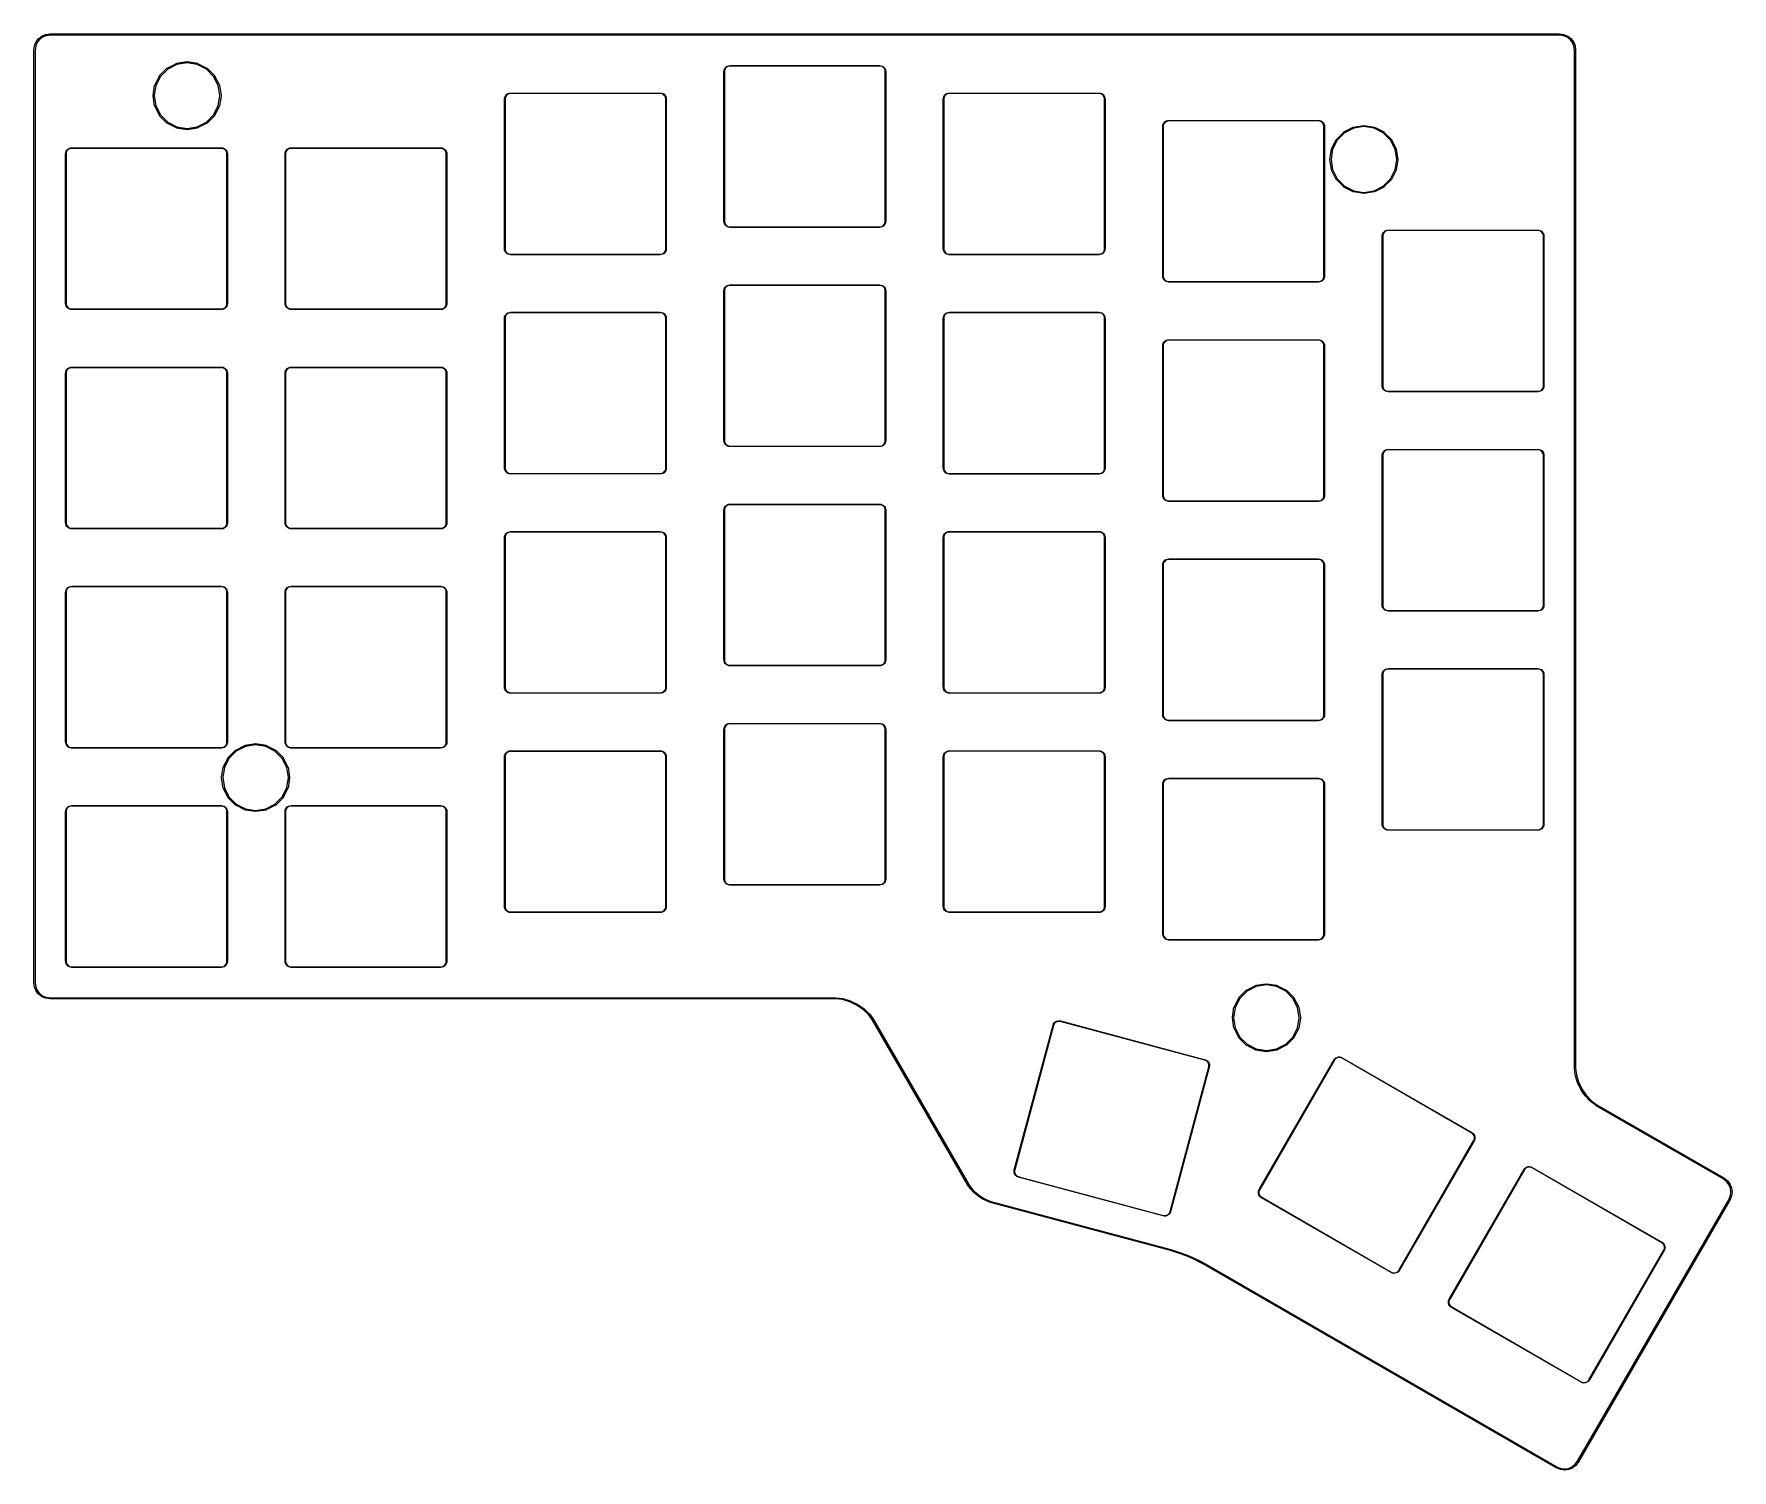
# Model space of a CAD drawing. Extents: x 1.37 to 7.17, y -5.62 to -0.71.
import ezdxf

# ---------------------------------------------------------------- set-up
doc = ezdxf.new("R2010")
doc.units = 0
doc.header["$MEASUREMENT"] = 0
doc.layers.add('BLACK', color=7, linetype='CONTINUOUS')

msp = doc.modelspace()

# ---------------------------------------------------------------- linework, layer by layer
at = {"layer": 'BLACK', "linetype": 'CONTINUOUS'}
for p, q in [((1.3651, -0.7647), (1.3672, -0.7493)), ((1.3672, -0.7493), (1.3673, -0.749)), ((1.3673, -0.7488), (1.3725, -0.7363)), ((1.3673, -0.749), (1.3673, -0.7488)), ((1.3711, -0.75), (1.3691, -0.7651)), ((1.376, -0.738), (1.3711, -0.75)), ((1.3725, -0.7363), (1.3726, -0.7361)), ((1.3726, -0.7361), (1.3727, -0.7358)), ((1.3727, -0.7358), (1.381, -0.7251)), ((1.3839, -0.7277), (1.376, -0.738)), ((1.381, -0.7251), (1.3812, -0.725)), ((1.3812, -0.725), (1.3813, -0.7248)), ((1.3813, -0.7248), (1.392, -0.7165)), ((1.3942, -0.7198), (1.3839, -0.7277)), ((1.392, -0.7165), (1.3923, -0.7164)), ((1.3923, -0.7164), (1.3925, -0.7163)), ((1.3925, -0.7163), (1.405, -0.7111)), ((1.4062, -0.7149), (1.3942, -0.7198)), ((1.405, -0.7111), (1.4052, -0.7111)), ((1.4052, -0.7111), (1.4055, -0.711)), ((1.4055, -0.711), (1.4209, -0.709)), ((1.4213, -0.7129), (1.4062, -0.7149)), ((1.4209, -0.709), (1.4211, -0.709)), ((1.4211, -0.709), (1.4212, -0.709)), ((1.4212, -0.709), (6.5789, -0.709)), ((6.5788, -0.7129), (1.4213, -0.7129)), ((6.5939, -0.7149), (6.5788, -0.7129)), ((6.5789, -0.709), (6.579, -0.709)), ((6.579, -0.709), (6.5792, -0.709)), ((6.5792, -0.709), (6.5946, -0.711)), ((6.6059, -0.7198), (6.5939, -0.7149)), ((6.5946, -0.711), (6.5949, -0.7111)), ((6.5949, -0.7111), (6.5951, -0.7111)), ((6.5951, -0.7111), (6.6076, -0.7163)), ((6.6162, -0.7277), (6.6059, -0.7198)), ((6.6076, -0.7163), (6.6078, -0.7164)), ((6.6078, -0.7164), (6.608, -0.7165)), ((6.608, -0.7165), (6.6188, -0.7248)), ((6.6241, -0.738), (6.6162, -0.7277)), ((6.6188, -0.7248), (6.6189, -0.725)), ((6.6189, -0.725), (6.6191, -0.7251)), ((6.6191, -0.7251), (6.6273, -0.7358)), ((6.629, -0.75), (6.6241, -0.738)), ((6.6273, -0.7358), (6.6275, -0.7361)), ((6.6275, -0.7361), (6.6276, -0.7363)), ((6.6276, -0.7363), (6.6328, -0.7488)), ((6.631, -0.7651), (6.629, -0.75)), ((6.6328, -0.7488), (6.6328, -0.749)), ((6.6328, -0.749), (6.6329, -0.7493)), ((6.6329, -0.7493), (6.6349, -0.7647)), ((1.3651, -0.7649), (1.3651, -0.7647)), ((1.3651, -0.765), (1.3651, -0.7649)), ((1.3651, -3.9532), (1.3651, -0.765)), ((1.3691, -0.7651), (1.3691, -3.9531)), ((1.8203, -0.8258), (1.8522, -0.8095)), ((1.8522, -0.8095), (1.8525, -0.8094)), ((1.8525, -0.8094), (1.8528, -0.8093)), ((1.8528, -0.8093), (1.8881, -0.8037)), ((1.8884, -0.8077), (1.8537, -0.8132)), ((1.8881, -0.8037), (1.8884, -0.8037)), ((1.8884, -0.8037), (1.8887, -0.8037)), ((1.9232, -0.8132), (1.8884, -0.8077)), ((1.8887, -0.8037), (1.9241, -0.8093)), ((1.9241, -0.8093), (1.9244, -0.8094)), ((1.9244, -0.8094), (1.9247, -0.8095)), ((1.9247, -0.8095), (1.9566, -0.8258)), ((6.631, -4.2457), (6.631, -0.7651)), ((6.6349, -0.7647), (6.6349, -0.7649)), ((6.6349, -0.7649), (6.635, -0.765)), ((6.635, -0.765), (6.635, -4.2456)), ((1.7779, -0.8838), (1.7942, -0.8519)), ((1.7975, -0.854), (1.7815, -0.8853)), ((1.7942, -0.8519), (1.7943, -0.8517)), ((1.7943, -0.8517), (1.7945, -0.8514)), ((1.7945, -0.8514), (1.8198, -0.8261)), ((1.8224, -0.8291), (1.7975, -0.854)), ((1.8198, -0.8261), (1.8201, -0.826)), ((1.8201, -0.826), (1.8203, -0.8258)), ((1.8537, -0.8132), (1.8224, -0.8291)), ((1.9545, -0.8291), (1.9232, -0.8132)), ((1.9793, -0.854), (1.9545, -0.8291)), ((1.9566, -0.8258), (1.9568, -0.826)), ((1.9568, -0.826), (1.9571, -0.8261)), ((1.9571, -0.8261), (1.9823, -0.8514)), ((1.9953, -0.8853), (1.9793, -0.854)), ((1.9823, -0.8514), (1.9825, -0.8517)), ((1.9825, -0.8517), (1.9827, -0.8519)), ((1.9827, -0.8519), (1.999, -0.8838)), ((3.7235, -0.8379), (3.724, -0.8333)), ((3.7235, -1.3497), (3.7235, -0.8379)), ((3.724, -0.8333), (3.7255, -0.8289)), ((3.7267, -0.8307), (3.7254, -0.8355)), ((3.7254, -0.8355), (3.7254, -0.8379)), ((3.7254, -0.8379), (3.7254, -1.3493)), ((3.7255, -0.8289), (3.728, -0.825)), ((3.7292, -0.8264), (3.7267, -0.8307)), ((3.728, -0.825), (3.7312, -0.8218)), ((3.7327, -0.8229), (3.7292, -0.8264)), ((3.7312, -0.8218), (3.7352, -0.8193)), ((3.7369, -0.8205), (3.7327, -0.8229)), ((3.7352, -0.8193), (3.7395, -0.8178)), ((3.7417, -0.8192), (3.7369, -0.8205)), ((3.7395, -0.8178), (3.7441, -0.8172)), ((3.7441, -0.8192), (3.7417, -0.8192)), ((3.7441, -0.8172), (4.2559, -0.8172)), ((3.7441, -0.8172), (3.7441, -0.8172)), ((4.2559, -0.8192), (3.7441, -0.8192)), ((3.7441, -0.8192), (3.7441, -0.8192)), ((4.2559, -0.8172), (4.2605, -0.8178)), ((4.2584, -0.8192), (4.2559, -0.8192)), ((4.2632, -0.8205), (4.2584, -0.8192)), ((4.2605, -0.8178), (4.2649, -0.8193)), ((4.2674, -0.8229), (4.2632, -0.8205)), ((4.2649, -0.8193), (4.2688, -0.8218)), ((4.2709, -0.8264), (4.2674, -0.8229)), ((4.2688, -0.8218), (4.2721, -0.825)), ((4.2734, -0.8307), (4.2709, -0.8264)), ((4.2721, -0.825), (4.2746, -0.8289)), ((4.2746, -0.8355), (4.2734, -0.8307)), ((4.2746, -0.8289), (4.2761, -0.8333)), ((4.2746, -0.8379), (4.2746, -0.8355)), ((4.2746, -1.3497), (4.2746, -0.8379)), ((4.2746, -0.8379), (4.2746, -0.8379)), ((4.2761, -0.8333), (4.2766, -0.8379)), ((4.2766, -0.8379), (4.2766, -0.8379)), ((4.2766, -0.8379), (4.2766, -1.3497)), ((1.7721, -0.9197), (1.7777, -0.8844)), ((1.7721, -0.92), (1.7721, -0.9197)), ((1.7721, -0.9203), (1.7721, -0.92)), ((1.7777, -0.9557), (1.7721, -0.9203)), ((1.7815, -0.8853), (1.776, -0.92)), ((1.776, -0.92), (1.7815, -0.9548)), ((1.7777, -0.8844), (1.7778, -0.8841)), ((1.7778, -0.8841), (1.7779, -0.8838)), ((2.0008, -0.92), (1.9953, -0.8853)), ((1.9953, -0.9548), (2.0008, -0.92)), ((1.999, -0.8838), (1.999, -0.8841)), ((1.999, -0.8841), (1.9991, -0.8844)), ((1.9991, -0.8844), (2.0047, -0.9197)), ((2.0047, -0.9203), (1.9991, -0.9557)), ((2.0047, -0.9197), (2.0047, -0.92)), ((2.0047, -0.92), (2.0047, -0.9203)), ((2.9735, -0.9317), (2.974, -0.9271)), ((2.974, -0.9271), (2.9755, -0.9227)), ((2.9767, -0.9244), (2.9754, -0.9292)), ((2.9755, -0.9227), (2.978, -0.9188)), ((2.9792, -0.9202), (2.9767, -0.9244)), ((2.978, -0.9188), (2.9812, -0.9155)), ((2.9827, -0.9167), (2.9792, -0.9202)), ((2.9812, -0.9155), (2.9852, -0.913)), ((2.9869, -0.9142), (2.9827, -0.9167)), ((2.9852, -0.913), (2.9895, -0.9115)), ((2.9917, -0.913), (2.9869, -0.9142)), ((2.9895, -0.9115), (2.9941, -0.911)), ((2.9941, -0.913), (2.9917, -0.913)), ((2.9941, -0.911), (3.5059, -0.911)), ((2.9941, -0.911), (2.9941, -0.911)), ((3.5059, -0.913), (2.9941, -0.913)), ((2.9941, -0.913), (2.9941, -0.913)), ((3.5059, -0.911), (3.5105, -0.9115)), ((3.5084, -0.913), (3.5059, -0.913)), ((3.5132, -0.9142), (3.5084, -0.913)), ((3.5105, -0.9115), (3.5149, -0.913)), ((3.5174, -0.9167), (3.5132, -0.9142)), ((3.5149, -0.913), (3.5188, -0.9155)), ((3.5209, -0.9202), (3.5174, -0.9167)), ((3.5188, -0.9155), (3.5221, -0.9188)), ((3.5234, -0.9244), (3.5209, -0.9202)), ((3.5221, -0.9188), (3.5246, -0.9227)), ((3.5246, -0.9292), (3.5234, -0.9244)), ((3.5246, -0.9227), (3.5261, -0.9271)), ((3.5261, -0.9271), (3.5266, -0.9317)), ((4.4735, -0.9317), (4.474, -0.9271)), ((4.474, -0.9271), (4.4756, -0.9227)), ((4.4767, -0.9244), (4.4755, -0.9292)), ((4.4756, -0.9227), (4.478, -0.9188)), ((4.4792, -0.9202), (4.4767, -0.9244)), ((4.478, -0.9188), (4.4813, -0.9155)), ((4.4827, -0.9167), (4.4792, -0.9202)), ((4.4813, -0.9155), (4.4852, -0.913)), ((4.487, -0.9142), (4.4827, -0.9167)), ((4.4852, -0.913), (4.4896, -0.9115)), ((4.4917, -0.913), (4.487, -0.9142)), ((4.4896, -0.9115), (4.4942, -0.911)), ((4.4942, -0.913), (4.4917, -0.913)), ((4.4942, -0.911), (5.006, -0.911)), ((4.4942, -0.911), (4.4942, -0.911)), ((5.006, -0.913), (4.4942, -0.913)), ((4.4942, -0.913), (4.4942, -0.913)), ((4.4942, -0.913), (4.4942, -0.913)), ((5.006, -0.911), (5.0106, -0.9115)), ((5.0084, -0.913), (5.006, -0.913)), ((5.006, -0.913), (5.006, -0.913)), ((5.006, -0.913), (5.006, -0.913)), ((5.0132, -0.9142), (5.0084, -0.913)), ((5.0106, -0.9115), (5.015, -0.913)), ((5.0175, -0.9167), (5.0132, -0.9142)), ((5.015, -0.913), (5.0189, -0.9155)), ((5.0209, -0.9202), (5.0175, -0.9167)), ((5.0189, -0.9155), (5.0221, -0.9188)), ((5.0234, -0.9244), (5.0209, -0.9202)), ((5.0221, -0.9188), (5.0246, -0.9227)), ((5.0247, -0.9292), (5.0234, -0.9244)), ((5.0246, -0.9227), (5.0261, -0.9271)), ((5.0261, -0.9271), (5.0267, -0.9317)), ((1.7778, -0.956), (1.7777, -0.9557)), ((1.7779, -0.9563), (1.7778, -0.956)), ((1.7942, -0.9882), (1.7779, -0.9563)), ((1.7815, -0.9548), (1.7975, -0.9861)), ((1.7975, -0.9861), (1.8224, -1.0109)), ((1.9545, -1.0109), (1.9793, -0.9861)), ((1.9793, -0.9861), (1.9953, -0.9548)), ((1.999, -0.9563), (1.9827, -0.9882)), ((1.9991, -0.9557), (1.999, -0.956)), ((1.999, -0.956), (1.999, -0.9563)), ((2.9735, -1.4435), (2.9735, -0.9317)), ((2.9754, -0.9292), (2.9754, -0.9317)), ((2.9754, -0.9317), (2.9754, -1.4431)), ((3.5246, -0.9317), (3.5246, -0.9292)), ((3.5246, -1.4435), (3.5246, -0.9317)), ((3.5246, -0.9317), (3.5246, -0.9317)), ((3.5266, -0.9317), (3.5266, -0.9317)), ((3.5266, -0.9317), (3.5266, -1.4435)), ((4.4735, -1.4435), (4.4735, -0.9317)), ((4.4755, -0.9292), (4.4755, -0.9317)), ((4.4755, -0.9317), (4.4755, -1.4431)), ((5.0247, -0.9317), (5.0247, -0.9292)), ((5.0247, -1.4435), (5.0247, -0.9317)), ((5.0247, -0.9317), (5.0247, -0.9317)), ((5.0267, -0.9317), (5.0267, -0.9317)), ((5.0267, -0.9317), (5.0267, -1.4435)), ((1.7943, -0.9884), (1.7942, -0.9882)), ((1.7945, -0.9887), (1.7943, -0.9884)), ((1.8198, -1.014), (1.7945, -0.9887)), ((1.8201, -1.0141), (1.8198, -1.014)), ((1.8203, -1.0143), (1.8201, -1.0141)), ((1.8522, -1.0306), (1.8203, -1.0143)), ((1.8224, -1.0109), (1.8537, -1.0269)), ((1.8525, -1.0307), (1.8522, -1.0306)), ((1.8528, -1.0308), (1.8525, -1.0307)), ((1.8881, -1.0364), (1.8528, -1.0308)), ((1.8537, -1.0269), (1.8884, -1.0324)), ((1.8884, -1.0363), (1.8881, -1.0364)), ((1.8884, -1.0324), (1.9232, -1.0269)), ((1.8887, -1.0364), (1.8884, -1.0363)), ((1.9241, -1.0308), (1.8887, -1.0364)), ((1.9232, -1.0269), (1.9545, -1.0109)), ((1.9244, -1.0307), (1.9241, -1.0308)), ((1.9247, -1.0306), (1.9244, -1.0307)), ((1.9566, -1.0143), (1.9247, -1.0306)), ((1.9568, -1.0141), (1.9566, -1.0143)), ((1.9571, -1.014), (1.9568, -1.0141)), ((1.9823, -0.9887), (1.9571, -1.014)), ((1.9825, -0.9884), (1.9823, -0.9887)), ((1.9827, -0.9882), (1.9825, -0.9884)), ((5.2235, -1.0254), (5.224, -1.0208)), ((5.2235, -1.5372), (5.2235, -1.0254)), ((5.224, -1.0208), (5.2256, -1.0164)), ((5.2267, -1.0181), (5.2255, -1.0229)), ((5.2255, -1.0229), (5.2255, -1.0254)), ((5.2255, -1.0254), (5.2255, -1.5368)), ((5.2256, -1.0164), (5.228, -1.0125)), ((5.2292, -1.0139), (5.2267, -1.0181)), ((5.228, -1.0125), (5.2313, -1.0092)), ((5.2327, -1.0104), (5.2292, -1.0139)), ((5.2313, -1.0092), (5.2352, -1.0067)), ((5.237, -1.0079), (5.2327, -1.0104)), ((5.2352, -1.0067), (5.2396, -1.0052)), ((5.2417, -1.0067), (5.237, -1.0079)), ((5.2396, -1.0052), (5.2442, -1.0047)), ((5.2442, -1.0067), (5.2417, -1.0067)), ((5.2442, -1.0047), (5.756, -1.0047)), ((5.2442, -1.0047), (5.2442, -1.0047)), ((5.756, -1.0067), (5.2442, -1.0067)), ((5.2442, -1.0067), (5.2442, -1.0067)), ((5.756, -1.0047), (5.7606, -1.0052)), ((5.7584, -1.0067), (5.756, -1.0067)), ((5.7632, -1.0079), (5.7584, -1.0067)), ((5.7606, -1.0052), (5.765, -1.0067)), ((5.7675, -1.0104), (5.7632, -1.0079)), ((5.765, -1.0067), (5.7689, -1.0092)), ((5.7709, -1.0139), (5.7675, -1.0104)), ((5.7689, -1.0092), (5.7721, -1.0125)), ((5.7734, -1.0181), (5.7709, -1.0139)), ((5.7721, -1.0125), (5.7746, -1.0164)), ((5.7747, -1.0229), (5.7734, -1.0181)), ((5.7746, -1.0164), (5.7761, -1.0208)), ((5.7747, -1.0254), (5.7747, -1.0229)), ((5.7747, -1.5372), (5.7747, -1.0254)), ((5.7747, -1.0254), (5.7747, -1.0254)), ((5.7761, -1.0208), (5.7767, -1.0254)), ((5.7767, -1.0254), (5.7767, -1.0254)), ((5.7767, -1.0254), (5.7767, -1.5372)), ((5.8173, -1.0697), (5.8426, -1.0444)), ((5.8426, -1.0444), (5.8428, -1.0443)), ((5.8428, -1.0443), (5.8431, -1.0441)), ((5.8431, -1.0441), (5.875, -1.0278)), ((5.8765, -1.0315), (5.8451, -1.0474)), ((5.875, -1.0278), (5.8753, -1.0277)), ((5.8753, -1.0277), (5.8756, -1.0276)), ((5.8756, -1.0276), (5.9109, -1.022)), ((5.9112, -1.026), (5.8765, -1.0315)), ((5.9109, -1.022), (5.9112, -1.022)), ((5.9112, -1.022), (5.9115, -1.022)), ((5.9459, -1.0315), (5.9112, -1.026)), ((5.9115, -1.022), (5.9468, -1.0276)), ((5.9773, -1.0474), (5.9459, -1.0315)), ((5.9468, -1.0276), (5.9471, -1.0277)), ((5.9471, -1.0277), (5.9474, -1.0278)), ((5.9474, -1.0278), (5.9793, -1.0441)), ((5.9793, -1.0441), (5.9796, -1.0443)), ((5.9796, -1.0443), (5.9798, -1.0444)), ((5.9798, -1.0444), (6.0051, -1.0697)), ((1.4812, -1.1029), (1.4851, -1.1005)), ((1.4869, -1.1017), (1.4826, -1.1041)), ((1.4851, -1.1005), (1.4895, -1.0989)), ((1.4916, -1.1004), (1.4869, -1.1017)), ((1.4895, -1.0989), (1.4941, -1.0984)), ((1.4941, -1.1004), (1.4916, -1.1004)), ((1.4941, -1.0984), (2.0059, -1.0984)), ((1.4941, -1.0984), (1.4941, -1.0984)), ((2.0059, -1.1004), (1.4941, -1.1004)), ((1.4941, -1.1004), (1.4941, -1.1004)), ((2.0059, -1.0984), (2.0105, -1.0989)), ((2.0084, -1.1004), (2.0059, -1.1004)), ((2.0131, -1.1017), (2.0084, -1.1004)), ((2.0105, -1.0989), (2.0149, -1.1005)), ((2.0174, -1.1041), (2.0131, -1.1017)), ((2.0149, -1.1005), (2.0188, -1.1029)), ((2.2312, -1.1029), (2.2352, -1.1005)), ((2.2369, -1.1017), (2.2327, -1.1041)), ((2.2352, -1.1005), (2.2395, -1.0989)), ((2.2417, -1.1004), (2.2369, -1.1017)), ((2.2395, -1.0989), (2.2441, -1.0984)), ((2.2441, -1.1004), (2.2417, -1.1004)), ((2.2441, -1.0984), (2.7559, -1.0984)), ((2.2441, -1.0984), (2.2441, -1.0984)), ((2.7559, -1.1004), (2.2441, -1.1004)), ((2.2441, -1.1004), (2.2441, -1.1004)), ((2.7559, -1.0984), (2.7605, -1.0989)), ((2.7584, -1.1004), (2.7559, -1.1004)), ((2.7632, -1.1017), (2.7584, -1.1004)), ((2.7605, -1.0989), (2.7649, -1.1005)), ((2.7674, -1.1041), (2.7632, -1.1017)), ((2.7649, -1.1005), (2.7688, -1.1029)), ((5.7949, -1.138), (5.8005, -1.1027)), ((5.8005, -1.1027), (5.8006, -1.1024)), ((5.8006, -1.1024), (5.8007, -1.1021)), ((5.8007, -1.1021), (5.8169, -1.0702)), ((5.8203, -1.0723), (5.8043, -1.1036)), ((5.8169, -1.0702), (5.8171, -1.07)), ((5.8171, -1.07), (5.8173, -1.0697)), ((5.8451, -1.0474), (5.8203, -1.0723)), ((6.0021, -1.0723), (5.9773, -1.0474)), ((6.0181, -1.1036), (6.0021, -1.0723)), ((6.0051, -1.0697), (6.0053, -1.07)), ((6.0053, -1.07), (6.0055, -1.0702)), ((6.0055, -1.0702), (6.0217, -1.1021)), ((6.0217, -1.1021), (6.0218, -1.1024)), ((6.0218, -1.1024), (6.0219, -1.1027)), ((6.0219, -1.1027), (6.0275, -1.138)), ((1.4734, -1.1191), (1.4739, -1.1145)), ((1.4734, -1.6309), (1.4734, -1.1191)), ((1.4739, -1.1145), (1.4755, -1.1101)), ((1.4767, -1.1119), (1.4754, -1.1166)), ((1.4754, -1.1166), (1.4754, -1.1191)), ((1.4754, -1.1191), (1.4754, -1.6305)), ((1.4755, -1.1101), (1.4779, -1.1062)), ((1.4791, -1.1076), (1.4767, -1.1119)), ((1.4779, -1.1062), (1.4812, -1.1029)), ((1.4826, -1.1041), (1.4791, -1.1076)), ((2.0209, -1.1076), (2.0174, -1.1041)), ((2.0188, -1.1029), (2.0221, -1.1062)), ((2.0233, -1.1119), (2.0209, -1.1076)), ((2.0221, -1.1062), (2.0245, -1.1101)), ((2.0246, -1.1166), (2.0233, -1.1119)), ((2.0245, -1.1101), (2.0261, -1.1145)), ((2.0246, -1.1191), (2.0246, -1.1166)), ((2.0246, -1.6309), (2.0246, -1.1191)), ((2.0246, -1.1191), (2.0246, -1.1191)), ((2.0261, -1.1145), (2.0266, -1.1191)), ((2.0266, -1.1191), (2.0266, -1.1191)), ((2.0266, -1.1191), (2.0266, -1.6309)), ((2.2235, -1.1191), (2.224, -1.1145)), ((2.2235, -1.6309), (2.2235, -1.1191)), ((2.224, -1.1145), (2.2255, -1.1101)), ((2.2267, -1.1119), (2.2254, -1.1166)), ((2.2254, -1.1166), (2.2254, -1.1191)), ((2.2254, -1.1191), (2.2254, -1.6305)), ((2.2255, -1.1101), (2.228, -1.1062)), ((2.2292, -1.1076), (2.2267, -1.1119)), ((2.228, -1.1062), (2.2312, -1.1029)), ((2.2327, -1.1041), (2.2292, -1.1076)), ((2.7709, -1.1076), (2.7674, -1.1041)), ((2.7688, -1.1029), (2.7721, -1.1062)), ((2.7734, -1.1119), (2.7709, -1.1076)), ((2.7721, -1.1062), (2.7746, -1.1101)), ((2.7746, -1.1166), (2.7734, -1.1119)), ((2.7746, -1.1101), (2.7761, -1.1145)), ((2.7746, -1.1191), (2.7746, -1.1166)), ((2.7746, -1.6309), (2.7746, -1.1191)), ((2.7746, -1.1191), (2.7746, -1.1191)), ((2.7761, -1.1145), (2.7766, -1.1191)), ((2.7766, -1.1191), (2.7766, -1.1191)), ((2.7766, -1.1191), (2.7766, -1.6309)), ((5.7949, -1.1383), (5.7949, -1.138)), ((5.7949, -1.1387), (5.7949, -1.1383)), ((5.8005, -1.174), (5.7949, -1.1387)), ((5.8043, -1.1036), (5.7988, -1.1383)), ((5.7988, -1.1383), (5.8043, -1.1731)), ((6.0236, -1.1383), (6.0181, -1.1036)), ((6.0181, -1.1731), (6.0236, -1.1383)), ((6.0275, -1.1387), (6.0219, -1.174)), ((6.0275, -1.138), (6.0275, -1.1383)), ((6.0275, -1.1383), (6.0275, -1.1387)), ((5.8006, -1.1743), (5.8005, -1.174)), ((5.8007, -1.1746), (5.8006, -1.1743)), ((5.8169, -1.2065), (5.8007, -1.1746)), ((5.8043, -1.1731), (5.8203, -1.2044)), ((5.8171, -1.2067), (5.8169, -1.2065)), ((5.8173, -1.207), (5.8171, -1.2067)), ((5.8426, -1.2323), (5.8173, -1.207)), ((5.8203, -1.2044), (5.8451, -1.2293)), ((5.9773, -1.2293), (6.0021, -1.2044)), ((6.0051, -1.207), (5.9798, -1.2323)), ((6.0021, -1.2044), (6.0181, -1.1731)), ((6.0053, -1.2067), (6.0051, -1.207)), ((6.0055, -1.2065), (6.0053, -1.2067)), ((6.0217, -1.1746), (6.0055, -1.2065)), ((6.0218, -1.1743), (6.0217, -1.1746)), ((6.0219, -1.174), (6.0218, -1.1743)), ((5.8428, -1.2324), (5.8426, -1.2323)), ((5.8431, -1.2326), (5.8428, -1.2324)), ((5.875, -1.2489), (5.8431, -1.2326)), ((5.8451, -1.2293), (5.8765, -1.2452)), ((5.8753, -1.249), (5.875, -1.2489)), ((5.8756, -1.2491), (5.8753, -1.249)), ((5.9109, -1.2547), (5.8756, -1.2491)), ((5.8765, -1.2452), (5.9112, -1.2507)), ((5.9112, -1.2546), (5.9109, -1.2547)), ((5.9112, -1.2507), (5.9459, -1.2452)), ((5.9115, -1.2547), (5.9112, -1.2546)), ((5.9468, -1.2491), (5.9115, -1.2547)), ((5.9459, -1.2452), (5.9773, -1.2293)), ((5.9471, -1.249), (5.9468, -1.2491)), ((5.9474, -1.2489), (5.9471, -1.249)), ((5.9793, -1.2326), (5.9474, -1.2489)), ((5.9796, -1.2324), (5.9793, -1.2326)), ((5.9798, -1.2323), (5.9796, -1.2324)), ((3.7235, -1.3501), (3.7235, -1.3497)), ((3.7236, -1.3502), (3.7235, -1.3501)), ((3.7241, -1.3543), (3.7236, -1.3502)), ((3.7256, -1.3586), (3.7241, -1.3543)), ((3.7254, -1.3493), (3.7255, -1.3497)), ((3.7255, -1.3497), (3.7255, -1.3497)), ((3.7255, -1.3497), (3.7255, -1.3521)), ((3.7255, -1.3521), (3.7268, -1.3569)), ((3.7281, -1.3626), (3.7256, -1.3586)), ((3.7268, -1.3569), (3.7293, -1.3612)), ((3.7314, -1.3658), (3.7281, -1.3626)), ((3.7293, -1.3612), (3.7328, -1.3646)), ((3.7353, -1.3683), (3.7314, -1.3658)), ((3.7328, -1.3646), (3.737, -1.3671)), ((3.7396, -1.3698), (3.7353, -1.3683)), ((3.737, -1.3671), (3.7418, -1.3684)), ((3.7437, -1.3703), (3.7396, -1.3698)), ((3.7418, -1.3684), (3.7442, -1.3684)), ((3.7438, -1.3703), (3.7437, -1.3703)), ((3.7441, -1.3704), (3.7438, -1.3703)), ((4.2559, -1.3704), (3.7441, -1.3704)), ((3.7442, -1.3684), (3.7444, -1.3684)), ((3.7444, -1.3684), (4.2559, -1.3684)), ((4.2559, -1.3684), (4.2559, -1.3684)), ((4.2559, -1.3684), (4.2584, -1.3684)), ((4.2605, -1.3699), (4.2559, -1.3704)), ((4.2559, -1.3704), (4.2559, -1.3704)), ((4.2584, -1.3684), (4.2632, -1.3672)), ((4.2649, -1.3683), (4.2605, -1.3699)), ((4.2632, -1.3672), (4.2674, -1.3647)), ((4.2688, -1.3659), (4.2649, -1.3683)), ((4.2674, -1.3647), (4.2709, -1.3612)), ((4.2721, -1.3626), (4.2688, -1.3659)), ((4.2709, -1.3612), (4.2734, -1.3569)), ((4.2746, -1.3587), (4.2721, -1.3626)), ((4.2734, -1.3569), (4.2746, -1.3522)), ((4.2746, -1.3522), (4.2746, -1.3497)), ((4.2761, -1.3543), (4.2746, -1.3587)), ((4.2766, -1.3497), (4.2761, -1.3543)), ((5.974, -1.3958), (5.9756, -1.3914)), ((5.9756, -1.3914), (5.978, -1.3875)), ((5.9792, -1.3889), (5.9767, -1.3931)), ((5.978, -1.3875), (5.9813, -1.3842)), ((5.9827, -1.3854), (5.9792, -1.3889)), ((5.9813, -1.3842), (5.9852, -1.3817)), ((5.987, -1.3829), (5.9827, -1.3854)), ((5.9852, -1.3817), (5.9896, -1.3802)), ((5.9917, -1.3817), (5.987, -1.3829)), ((5.9896, -1.3802), (5.9942, -1.3797)), ((5.9942, -1.3817), (5.9917, -1.3817)), ((5.9942, -1.3797), (6.506, -1.3797)), ((5.9942, -1.3797), (5.9942, -1.3797)), ((6.506, -1.3817), (5.9942, -1.3817)), ((5.9942, -1.3817), (5.9942, -1.3817)), ((6.506, -1.3797), (6.5106, -1.3802)), ((6.5084, -1.3817), (6.506, -1.3817)), ((6.5132, -1.3829), (6.5084, -1.3817)), ((6.5106, -1.3802), (6.515, -1.3817)), ((6.5175, -1.3854), (6.5132, -1.3829)), ((6.515, -1.3817), (6.5189, -1.3842)), ((6.5209, -1.3889), (6.5175, -1.3854)), ((6.5189, -1.3842), (6.5221, -1.3875)), ((6.5234, -1.3931), (6.5209, -1.3889)), ((6.5221, -1.3875), (6.5246, -1.3914)), ((6.5246, -1.3914), (6.5261, -1.3958)), ((2.9735, -1.4438), (2.9735, -1.4435)), ((2.9736, -1.4439), (2.9735, -1.4438)), ((2.9741, -1.448), (2.9736, -1.4439)), ((2.9756, -1.4524), (2.9741, -1.448)), ((2.9754, -1.4431), (2.9755, -1.4434)), ((2.9755, -1.4434), (2.9755, -1.4434)), ((2.9755, -1.4434), (2.9755, -1.4459)), ((2.9755, -1.4459), (2.9768, -1.4506)), ((2.9768, -1.4506), (2.9793, -1.4549)), ((3.5209, -1.4549), (3.5234, -1.4507)), ((3.5234, -1.4507), (3.5246, -1.4459)), ((3.5246, -1.4459), (3.5246, -1.4435)), ((3.5261, -1.4481), (3.5246, -1.4524)), ((3.5266, -1.4435), (3.5261, -1.4481)), ((4.4736, -1.4438), (4.4735, -1.4435)), ((4.4737, -1.4439), (4.4736, -1.4438)), ((4.4741, -1.448), (4.4737, -1.4439)), ((4.4757, -1.4524), (4.4741, -1.448)), ((4.4755, -1.4431), (4.4756, -1.4434)), ((4.4756, -1.4434), (4.4756, -1.4434)), ((4.4756, -1.4434), (4.4756, -1.4459)), ((4.4756, -1.4459), (4.4769, -1.4506)), ((4.4769, -1.4506), (4.4793, -1.4549)), ((5.0209, -1.4549), (5.0234, -1.4507)), ((5.0234, -1.4507), (5.0247, -1.4459)), ((5.0261, -1.4481), (5.0246, -1.4524)), ((5.0247, -1.4459), (5.0247, -1.4435)), ((5.0267, -1.4435), (5.0261, -1.4481)), ((5.9735, -1.4004), (5.974, -1.3958)), ((5.9735, -1.9122), (5.9735, -1.4004)), ((5.9767, -1.3931), (5.9755, -1.3979)), ((5.9755, -1.3979), (5.9755, -1.4004)), ((5.9755, -1.4004), (5.9755, -1.9118)), ((6.5247, -1.3979), (6.5234, -1.3931)), ((6.5247, -1.4004), (6.5247, -1.3979)), ((6.5247, -1.9122), (6.5247, -1.4004)), ((6.5247, -1.4004), (6.5247, -1.4004)), ((6.5261, -1.3958), (6.5267, -1.4004)), ((6.5267, -1.4004), (6.5267, -1.4004)), ((6.5267, -1.4004), (6.5267, -1.9122)), ((2.9781, -1.4563), (2.9756, -1.4524)), ((2.9814, -1.4596), (2.9781, -1.4563)), ((2.9793, -1.4549), (2.9828, -1.4584)), ((2.9853, -1.462), (2.9814, -1.4596)), ((2.9828, -1.4584), (2.987, -1.4608)), ((2.9896, -1.4636), (2.9853, -1.462)), ((2.987, -1.4608), (2.9918, -1.4621)), ((2.9937, -1.464), (2.9896, -1.4636)), ((2.9918, -1.4621), (2.9942, -1.4621)), ((2.9938, -1.4641), (2.9937, -1.464)), ((2.9941, -1.4641), (2.9938, -1.4641)), ((3.5059, -1.4641), (2.9941, -1.4641)), ((2.9942, -1.4621), (2.9944, -1.4622)), ((2.9944, -1.4622), (3.5059, -1.4622)), ((3.5059, -1.4622), (3.5059, -1.4622)), ((3.5059, -1.4622), (3.5084, -1.4622)), ((3.5105, -1.4636), (3.5059, -1.4641)), ((3.5059, -1.4641), (3.5059, -1.4641)), ((3.5084, -1.4622), (3.5132, -1.4609)), ((3.5149, -1.4621), (3.5105, -1.4636)), ((3.5132, -1.4609), (3.5174, -1.4584)), ((3.5188, -1.4596), (3.5149, -1.4621)), ((3.5174, -1.4584), (3.5209, -1.4549)), ((3.5221, -1.4564), (3.5188, -1.4596)), ((3.5246, -1.4524), (3.5221, -1.4564)), ((4.4781, -1.4563), (4.4757, -1.4524)), ((4.4814, -1.4596), (4.4781, -1.4563)), ((4.4793, -1.4549), (4.4828, -1.4584)), ((4.4853, -1.462), (4.4814, -1.4596)), ((4.4828, -1.4584), (4.4871, -1.4608)), ((4.4897, -1.4636), (4.4853, -1.462)), ((4.4871, -1.4608), (4.4918, -1.4621)), ((4.4938, -1.464), (4.4897, -1.4636)), ((4.4918, -1.4621), (4.4943, -1.4621)), ((4.4938, -1.4641), (4.4938, -1.464)), ((4.4942, -1.4641), (4.4938, -1.4641)), ((5.006, -1.4641), (4.4942, -1.4641)), ((4.4943, -1.4621), (4.4944, -1.4622)), ((4.4944, -1.4622), (5.006, -1.4622)), ((5.006, -1.4622), (5.006, -1.4622)), ((5.006, -1.4622), (5.006, -1.4622)), ((5.006, -1.4622), (5.0084, -1.4622)), ((5.0106, -1.4636), (5.006, -1.4641)), ((5.006, -1.4641), (5.006, -1.4641)), ((5.0084, -1.4622), (5.0132, -1.4609)), ((5.015, -1.4621), (5.0106, -1.4636)), ((5.0132, -1.4609), (5.0175, -1.4584)), ((5.0189, -1.4596), (5.015, -1.4621)), ((5.0175, -1.4584), (5.0209, -1.4549)), ((5.0221, -1.4564), (5.0189, -1.4596)), ((5.0246, -1.4524), (5.0221, -1.4564)), ((5.2236, -1.5375), (5.2235, -1.5372)), ((5.2237, -1.5376), (5.2236, -1.5375)), ((5.2241, -1.5417), (5.2237, -1.5376)), ((5.2257, -1.5461), (5.2241, -1.5417)), ((5.2255, -1.5368), (5.2256, -1.5371)), ((5.2256, -1.5371), (5.2256, -1.5371)), ((5.2256, -1.5371), (5.2256, -1.5396)), ((5.2256, -1.5396), (5.2269, -1.5443)), ((5.2281, -1.55), (5.2257, -1.5461)), ((5.2269, -1.5443), (5.2293, -1.5486)), ((5.2314, -1.5533), (5.2281, -1.55)), ((5.2293, -1.5486), (5.2328, -1.5521)), ((5.2353, -1.5557), (5.2314, -1.5533)), ((5.2328, -1.5521), (5.2371, -1.5545)), ((5.2397, -1.5573), (5.2353, -1.5557)), ((5.2371, -1.5545), (5.2418, -1.5558)), ((5.2438, -1.5577), (5.2397, -1.5573)), ((5.2418, -1.5558), (5.2443, -1.5558)), ((5.2438, -1.5578), (5.2438, -1.5577)), ((5.2442, -1.5578), (5.2438, -1.5578)), ((5.756, -1.5578), (5.2442, -1.5578)), ((5.2443, -1.5558), (5.2444, -1.5559)), ((5.2444, -1.5559), (5.756, -1.5559)), ((5.756, -1.5559), (5.756, -1.5559)), ((5.756, -1.5559), (5.7584, -1.5559)), ((5.7606, -1.5573), (5.756, -1.5578)), ((5.756, -1.5578), (5.756, -1.5578)), ((5.7584, -1.5559), (5.7632, -1.5546)), ((5.765, -1.5558), (5.7606, -1.5573)), ((5.7632, -1.5546), (5.7675, -1.5521)), ((5.7689, -1.5533), (5.765, -1.5558)), ((5.7675, -1.5521), (5.7709, -1.5486)), ((5.7721, -1.5501), (5.7689, -1.5533)), ((5.7709, -1.5486), (5.7734, -1.5444)), ((5.7746, -1.5461), (5.7721, -1.5501)), ((5.7734, -1.5444), (5.7747, -1.5396)), ((5.7761, -1.5418), (5.7746, -1.5461)), ((5.7747, -1.5396), (5.7747, -1.5372)), ((5.7767, -1.5372), (5.7761, -1.5418)), ((3.7235, -1.5879), (3.724, -1.5833)), ((3.7235, -2.0997), (3.7235, -1.5879)), ((3.724, -1.5833), (3.7255, -1.5789)), ((3.7267, -1.5807), (3.7254, -1.5855)), ((3.7254, -1.5855), (3.7254, -1.5879)), ((3.7254, -1.5879), (3.7254, -2.0993)), ((3.7255, -1.5789), (3.728, -1.575)), ((3.7292, -1.5764), (3.7267, -1.5807)), ((3.728, -1.575), (3.7312, -1.5718)), ((3.7327, -1.5729), (3.7292, -1.5764)), ((3.7312, -1.5718), (3.7352, -1.5693)), ((3.7369, -1.5705), (3.7327, -1.5729)), ((3.7352, -1.5693), (3.7395, -1.5678)), ((3.7417, -1.5692), (3.7369, -1.5705)), ((3.7395, -1.5678), (3.7441, -1.5672)), ((3.7441, -1.5692), (3.7417, -1.5692)), ((3.7441, -1.5672), (4.2559, -1.5672)), ((3.7441, -1.5672), (3.7441, -1.5672)), ((4.2559, -1.5692), (3.7441, -1.5692)), ((3.7441, -1.5692), (3.7441, -1.5692)), ((4.2559, -1.5672), (4.2605, -1.5678)), ((4.2584, -1.5692), (4.2559, -1.5692)), ((4.2632, -1.5705), (4.2584, -1.5692)), ((4.2605, -1.5678), (4.2649, -1.5693)), ((4.2674, -1.5729), (4.2632, -1.5705)), ((4.2649, -1.5693), (4.2688, -1.5718)), ((4.2709, -1.5764), (4.2674, -1.5729)), ((4.2688, -1.5718), (4.2721, -1.575)), ((4.2734, -1.5807), (4.2709, -1.5764)), ((4.2721, -1.575), (4.2746, -1.5789)), ((4.2746, -1.5855), (4.2734, -1.5807)), ((4.2746, -1.5789), (4.2761, -1.5833)), ((4.2746, -1.5879), (4.2746, -1.5855)), ((4.2746, -2.0997), (4.2746, -1.5879)), ((4.2746, -1.5879), (4.2746, -1.5879)), ((4.2761, -1.5833), (4.2766, -1.5879)), ((4.2766, -1.5879), (4.2766, -1.5879)), ((4.2766, -1.5879), (4.2766, -2.0997)), ((1.4735, -1.6313), (1.4734, -1.6309)), ((1.4736, -1.6314), (1.4735, -1.6313)), ((1.4741, -1.6355), (1.4736, -1.6314)), ((1.4756, -1.6398), (1.4741, -1.6355)), ((1.4754, -1.6305), (1.4755, -1.6309)), ((1.4755, -1.6309), (1.4755, -1.6309)), ((1.4755, -1.6309), (1.4755, -1.6333)), ((1.4755, -1.6333), (1.4768, -1.6381)), ((1.478, -1.6437), (1.4756, -1.6398)), ((1.4768, -1.6381), (1.4792, -1.6423)), ((1.4813, -1.647), (1.478, -1.6437)), ((1.4792, -1.6423), (1.4827, -1.6458)), ((1.4852, -1.6495), (1.4813, -1.647)), ((1.4827, -1.6458), (1.487, -1.6483)), ((1.4896, -1.651), (1.4852, -1.6495)), ((1.487, -1.6483), (1.4917, -1.6496)), ((1.4937, -1.6515), (1.4896, -1.651)), ((1.4917, -1.6496), (1.4942, -1.6496)), ((1.4941, -1.6516), (1.4937, -1.6515)), ((1.4937, -1.6515), (1.4937, -1.6515)), ((2.0059, -1.6516), (1.4941, -1.6516)), ((1.4942, -1.6496), (1.4943, -1.6496)), ((1.4943, -1.6496), (2.0059, -1.6496)), ((2.0059, -1.6496), (2.0059, -1.6496)), ((2.0059, -1.6496), (2.0084, -1.6496)), ((2.0105, -1.6511), (2.0059, -1.6516)), ((2.0059, -1.6516), (2.0059, -1.6516)), ((2.0084, -1.6496), (2.0131, -1.6483)), ((2.0149, -1.6495), (2.0105, -1.6511)), ((2.0131, -1.6483), (2.0174, -1.6459)), ((2.0188, -1.6471), (2.0149, -1.6495)), ((2.0174, -1.6459), (2.0209, -1.6424)), ((2.0221, -1.6438), (2.0188, -1.6471)), ((2.0209, -1.6424), (2.0233, -1.6381)), ((2.0245, -1.6399), (2.0221, -1.6438)), ((2.0233, -1.6381), (2.0246, -1.6334)), ((2.0261, -1.6355), (2.0245, -1.6399)), ((2.0246, -1.6334), (2.0246, -1.6309)), ((2.0266, -1.6309), (2.0261, -1.6355)), ((2.2235, -1.6313), (2.2235, -1.6309)), ((2.2236, -1.6314), (2.2235, -1.6313)), ((2.2241, -1.6355), (2.2236, -1.6314)), ((2.2256, -1.6398), (2.2241, -1.6355)), ((2.2254, -1.6305), (2.2255, -1.6309)), ((2.2255, -1.6309), (2.2255, -1.6309)), ((2.2255, -1.6309), (2.2255, -1.6333)), ((2.2255, -1.6333), (2.2268, -1.6381)), ((2.2281, -1.6437), (2.2256, -1.6398)), ((2.2268, -1.6381), (2.2293, -1.6423)), ((2.2314, -1.647), (2.2281, -1.6437)), ((2.2293, -1.6423), (2.2328, -1.6458)), ((2.2353, -1.6495), (2.2314, -1.647)), ((2.2328, -1.6458), (2.237, -1.6483)), ((2.2396, -1.651), (2.2353, -1.6495)), ((2.237, -1.6483), (2.2418, -1.6496)), ((2.2437, -1.6515), (2.2396, -1.651)), ((2.2418, -1.6496), (2.2442, -1.6496)), ((2.2438, -1.6515), (2.2437, -1.6515)), ((2.2441, -1.6516), (2.2438, -1.6515)), ((2.7559, -1.6516), (2.2441, -1.6516)), ((2.2442, -1.6496), (2.2444, -1.6496)), ((2.2444, -1.6496), (2.7559, -1.6496)), ((2.7559, -1.6496), (2.7559, -1.6496)), ((2.7559, -1.6496), (2.7584, -1.6496)), ((2.7605, -1.6511), (2.7559, -1.6516)), ((2.7559, -1.6516), (2.7559, -1.6516)), ((2.7584, -1.6496), (2.7632, -1.6483)), ((2.7649, -1.6495), (2.7605, -1.6511)), ((2.7632, -1.6483), (2.7674, -1.6459)), ((2.7688, -1.6471), (2.7649, -1.6495)), ((2.7674, -1.6459), (2.7709, -1.6424)), ((2.7721, -1.6438), (2.7688, -1.6471)), ((2.7709, -1.6424), (2.7734, -1.6381)), ((2.7746, -1.6399), (2.7721, -1.6438)), ((2.7734, -1.6381), (2.7746, -1.6334)), ((2.7746, -1.6334), (2.7746, -1.6309)), ((2.7761, -1.6355), (2.7746, -1.6399)), ((2.7766, -1.6309), (2.7761, -1.6355)), ((2.9735, -1.6815), (2.974, -1.6769)), ((2.9735, -2.1933), (2.9735, -1.6815)), ((2.974, -1.6769), (2.9755, -1.6725)), ((2.9767, -1.6743), (2.9754, -1.679)), ((2.9754, -1.679), (2.9754, -1.6815)), ((2.9754, -1.6815), (2.9754, -2.1929)), ((2.9755, -1.6725), (2.978, -1.6686)), ((2.9792, -1.67), (2.9767, -1.6743)), ((2.978, -1.6686), (2.9812, -1.6653)), ((2.9827, -1.6665), (2.9792, -1.67)), ((2.9812, -1.6653), (2.9852, -1.6629)), ((2.9869, -1.6641), (2.9827, -1.6665)), ((2.9852, -1.6629), (2.9895, -1.6613)), ((2.9917, -1.6628), (2.9869, -1.6641)), ((2.9895, -1.6613), (2.9941, -1.6608)), ((2.9941, -1.6628), (2.9917, -1.6628)), ((2.9941, -1.6608), (3.5059, -1.6608)), ((2.9941, -1.6608), (2.9941, -1.6608)), ((3.5059, -1.6628), (2.9941, -1.6628)), ((2.9941, -1.6628), (2.9941, -1.6628)), ((3.5059, -1.6608), (3.5105, -1.6613)), ((3.5084, -1.6628), (3.5059, -1.6628)), ((3.5132, -1.6641), (3.5084, -1.6628)), ((3.5105, -1.6613), (3.5149, -1.6629)), ((3.5174, -1.6665), (3.5132, -1.6641)), ((3.5149, -1.6629), (3.5188, -1.6653)), ((3.5209, -1.67), (3.5174, -1.6665)), ((3.5188, -1.6653), (3.5221, -1.6686)), ((3.5234, -1.6743), (3.5209, -1.67)), ((3.5221, -1.6686), (3.5246, -1.6725)), ((3.5246, -1.679), (3.5234, -1.6743)), ((3.5246, -1.6725), (3.5261, -1.6769)), ((3.5246, -1.6815), (3.5246, -1.679)), ((3.5246, -2.1933), (3.5246, -1.6815)), ((3.5246, -1.6815), (3.5246, -1.6815)), ((3.5261, -1.6769), (3.5266, -1.6815)), ((3.5266, -1.6815), (3.5266, -1.6815)), ((3.5266, -1.6815), (3.5266, -2.1933)), ((4.4735, -1.6817), (4.474, -1.6771)), ((4.4735, -2.1935), (4.4735, -1.6817)), ((4.474, -1.6771), (4.4756, -1.6727)), ((4.4767, -1.6744), (4.4755, -1.6792)), ((4.4755, -1.6792), (4.4755, -1.6817)), ((4.4755, -1.6817), (4.4755, -2.1931)), ((4.4756, -1.6727), (4.478, -1.6688)), ((4.4792, -1.6702), (4.4767, -1.6744)), ((4.478, -1.6688), (4.4813, -1.6655)), ((4.4827, -1.6667), (4.4792, -1.6702)), ((4.4813, -1.6655), (4.4852, -1.663)), ((4.487, -1.6642), (4.4827, -1.6667)), ((4.4852, -1.663), (4.4896, -1.6615)), ((4.4917, -1.663), (4.487, -1.6642)), ((4.4896, -1.6615), (4.4942, -1.661)), ((4.4942, -1.663), (4.4917, -1.663)), ((4.4942, -1.661), (5.006, -1.661)), ((4.4942, -1.661), (4.4942, -1.661)), ((5.006, -1.663), (4.4942, -1.663)), ((4.4942, -1.663), (4.4942, -1.663)), ((4.4942, -1.663), (4.4942, -1.663)), ((5.006, -1.661), (5.0106, -1.6615)), ((5.0084, -1.663), (5.006, -1.663)), ((5.006, -1.663), (5.006, -1.663)), ((5.006, -1.663), (5.006, -1.663)), ((5.0132, -1.6642), (5.0084, -1.663)), ((5.0106, -1.6615), (5.015, -1.663)), ((5.0175, -1.6667), (5.0132, -1.6642)), ((5.015, -1.663), (5.0189, -1.6655)), ((5.0209, -1.6702), (5.0175, -1.6667)), ((5.0189, -1.6655), (5.0221, -1.6688)), ((5.0234, -1.6744), (5.0209, -1.6702)), ((5.0221, -1.6688), (5.0246, -1.6727)), ((5.0247, -1.6792), (5.0234, -1.6744)), ((5.0246, -1.6727), (5.0261, -1.6771)), ((5.0247, -1.6817), (5.0247, -1.6792)), ((5.0247, -2.1935), (5.0247, -1.6817)), ((5.0247, -1.6817), (5.0247, -1.6817)), ((5.0261, -1.6771), (5.0267, -1.6817)), ((5.0267, -1.6817), (5.0267, -1.6817)), ((5.0267, -1.6817), (5.0267, -2.1935)), ((5.2235, -1.7754), (5.224, -1.7708)), ((5.2235, -2.2872), (5.2235, -1.7754)), ((5.224, -1.7708), (5.2256, -1.7664)), ((5.2267, -1.7681), (5.2255, -1.7729)), ((5.2255, -1.7729), (5.2255, -1.7754)), ((5.2255, -1.7754), (5.2255, -2.2868)), ((5.2256, -1.7664), (5.228, -1.7625)), ((5.2292, -1.7639), (5.2267, -1.7681)), ((5.228, -1.7625), (5.2313, -1.7592)), ((5.2327, -1.7604), (5.2292, -1.7639)), ((5.2313, -1.7592), (5.2352, -1.7567)), ((5.237, -1.7579), (5.2327, -1.7604)), ((5.2352, -1.7567), (5.2396, -1.7552)), ((5.2417, -1.7567), (5.237, -1.7579)), ((5.2396, -1.7552), (5.2442, -1.7547)), ((5.2442, -1.7567), (5.2417, -1.7567)), ((5.2442, -1.7547), (5.756, -1.7547)), ((5.2442, -1.7547), (5.2442, -1.7547)), ((5.756, -1.7567), (5.2442, -1.7567)), ((5.2442, -1.7567), (5.2442, -1.7567)), ((5.756, -1.7547), (5.7606, -1.7552)), ((5.7584, -1.7567), (5.756, -1.7567)), ((5.7632, -1.7579), (5.7584, -1.7567)), ((5.7606, -1.7552), (5.765, -1.7567)), ((5.7675, -1.7604), (5.7632, -1.7579)), ((5.765, -1.7567), (5.7689, -1.7592)), ((5.7709, -1.7639), (5.7675, -1.7604)), ((5.7689, -1.7592), (5.7721, -1.7625)), ((5.7734, -1.7681), (5.7709, -1.7639)), ((5.7721, -1.7625), (5.7746, -1.7664)), ((5.7747, -1.7729), (5.7734, -1.7681)), ((5.7746, -1.7664), (5.7761, -1.7708)), ((5.7747, -1.7754), (5.7747, -1.7729)), ((5.7747, -2.2872), (5.7747, -1.7754)), ((5.7747, -1.7754), (5.7747, -1.7754)), ((5.7761, -1.7708), (5.7767, -1.7754)), ((5.7767, -1.7754), (5.7767, -1.7754)), ((5.7767, -1.7754), (5.7767, -2.2872)), ((1.4755, -1.8601), (1.4779, -1.8562)), ((1.4779, -1.8562), (1.4812, -1.8529)), ((1.4826, -1.8541), (1.4791, -1.8576)), ((1.4812, -1.8529), (1.4851, -1.8505)), ((1.4869, -1.8517), (1.4826, -1.8541)), ((1.4851, -1.8505), (1.4895, -1.8489)), ((1.4916, -1.8504), (1.4869, -1.8517)), ((1.4895, -1.8489), (1.4941, -1.8484)), ((1.4941, -1.8504), (1.4916, -1.8504)), ((1.4941, -1.8484), (2.0059, -1.8484)), ((1.4941, -1.8484), (1.4941, -1.8484)), ((2.0059, -1.8504), (1.4941, -1.8504)), ((1.4941, -1.8504), (1.4941, -1.8504)), ((2.0059, -1.8484), (2.0105, -1.8489)), ((2.0084, -1.8504), (2.0059, -1.8504)), ((2.0131, -1.8517), (2.0084, -1.8504)), ((2.0105, -1.8489), (2.0149, -1.8505)), ((2.0174, -1.8541), (2.0131, -1.8517)), ((2.0149, -1.8505), (2.0188, -1.8529)), ((2.0209, -1.8576), (2.0174, -1.8541)), ((2.0188, -1.8529), (2.0221, -1.8562)), ((2.0221, -1.8562), (2.0245, -1.8601)), ((2.2255, -1.8601), (2.228, -1.8562)), ((2.228, -1.8562), (2.2312, -1.8529)), ((2.2327, -1.8541), (2.2292, -1.8576)), ((2.2312, -1.8529), (2.2352, -1.8505)), ((2.2369, -1.8517), (2.2327, -1.8541)), ((2.2352, -1.8505), (2.2395, -1.8489)), ((2.2417, -1.8504), (2.2369, -1.8517)), ((2.2395, -1.8489), (2.2441, -1.8484)), ((2.2441, -1.8504), (2.2417, -1.8504)), ((2.2441, -1.8484), (2.7559, -1.8484)), ((2.2441, -1.8484), (2.2441, -1.8484)), ((2.7559, -1.8504), (2.2441, -1.8504)), ((2.2441, -1.8504), (2.2441, -1.8504)), ((2.7559, -1.8484), (2.7605, -1.8489)), ((2.7584, -1.8504), (2.7559, -1.8504)), ((2.7632, -1.8517), (2.7584, -1.8504)), ((2.7605, -1.8489), (2.7649, -1.8505)), ((2.7674, -1.8541), (2.7632, -1.8517)), ((2.7649, -1.8505), (2.7688, -1.8529)), ((2.7709, -1.8576), (2.7674, -1.8541)), ((2.7688, -1.8529), (2.7721, -1.8562)), ((2.7721, -1.8562), (2.7746, -1.8601)), ((1.4734, -1.8691), (1.4739, -1.8645)), ((1.4734, -2.3809), (1.4734, -1.8691)), ((1.4739, -1.8645), (1.4755, -1.8601)), ((1.4767, -1.8619), (1.4754, -1.8666)), ((1.4754, -1.8666), (1.4754, -1.8691)), ((1.4754, -1.8691), (1.4754, -2.3805)), ((1.4791, -1.8576), (1.4767, -1.8619)), ((2.0233, -1.8619), (2.0209, -1.8576)), ((2.0246, -1.8666), (2.0233, -1.8619)), ((2.0245, -1.8601), (2.0261, -1.8645)), ((2.0246, -1.8691), (2.0246, -1.8666)), ((2.0246, -2.3809), (2.0246, -1.8691)), ((2.0246, -1.8691), (2.0246, -1.8691)), ((2.0261, -1.8645), (2.0266, -1.8691)), ((2.0266, -1.8691), (2.0266, -1.8691)), ((2.0266, -1.8691), (2.0266, -2.3809)), ((2.2235, -1.8691), (2.224, -1.8645)), ((2.2235, -2.3809), (2.2235, -1.8691)), ((2.224, -1.8645), (2.2255, -1.8601)), ((2.2267, -1.8619), (2.2254, -1.8666)), ((2.2254, -1.8666), (2.2254, -1.8691)), ((2.2254, -1.8691), (2.2254, -2.3805)), ((2.2292, -1.8576), (2.2267, -1.8619)), ((2.7734, -1.8619), (2.7709, -1.8576)), ((2.7746, -1.8666), (2.7734, -1.8619)), ((2.7746, -1.8601), (2.7761, -1.8645)), ((2.7746, -1.8691), (2.7746, -1.8666)), ((2.7746, -2.3809), (2.7746, -1.8691)), ((2.7746, -1.8691), (2.7746, -1.8691)), ((2.7761, -1.8645), (2.7766, -1.8691)), ((2.7766, -1.8691), (2.7766, -1.8691)), ((2.7766, -1.8691), (2.7766, -2.3809)), ((5.9736, -1.9125), (5.9735, -1.9122)), ((5.9737, -1.9126), (5.9736, -1.9125)), ((5.9741, -1.9167), (5.9737, -1.9126)), ((5.9755, -1.9118), (5.9756, -1.9121)), ((5.9756, -1.9121), (5.9756, -1.9121)), ((5.9756, -1.9121), (5.9756, -1.9146)), ((5.9756, -1.9146), (5.9769, -1.9193)), ((6.5234, -1.9194), (6.5247, -1.9146)), ((6.5247, -1.9146), (6.5247, -1.9122)), ((6.5267, -1.9122), (6.5261, -1.9168)), ((5.9757, -1.9211), (5.9741, -1.9167)), ((5.9781, -1.925), (5.9757, -1.9211)), ((5.9769, -1.9193), (5.9793, -1.9236)), ((5.9814, -1.9283), (5.9781, -1.925)), ((5.9793, -1.9236), (5.9828, -1.9271)), ((5.9853, -1.9307), (5.9814, -1.9283)), ((5.9828, -1.9271), (5.9871, -1.9295)), ((5.9897, -1.9323), (5.9853, -1.9307)), ((5.9871, -1.9295), (5.9918, -1.9308)), ((5.9938, -1.9327), (5.9897, -1.9323)), ((5.9918, -1.9308), (5.9943, -1.9308)), ((5.9938, -1.9328), (5.9938, -1.9327)), ((5.9942, -1.9328), (5.9938, -1.9328)), ((6.506, -1.9328), (5.9942, -1.9328)), ((5.9943, -1.9308), (5.9944, -1.9309)), ((5.9944, -1.9309), (6.506, -1.9309)), ((6.506, -1.9309), (6.506, -1.9309)), ((6.506, -1.9309), (6.5084, -1.9309)), ((6.5106, -1.9323), (6.506, -1.9328)), ((6.506, -1.9328), (6.506, -1.9328)), ((6.5084, -1.9309), (6.5132, -1.9296)), ((6.515, -1.9308), (6.5106, -1.9323)), ((6.5132, -1.9296), (6.5175, -1.9271)), ((6.5189, -1.9283), (6.515, -1.9308)), ((6.5175, -1.9271), (6.5209, -1.9236)), ((6.5221, -1.9251), (6.5189, -1.9283)), ((6.5209, -1.9236), (6.5234, -1.9194)), ((6.5246, -1.9211), (6.5221, -1.9251)), ((6.5261, -1.9168), (6.5246, -1.9211)), ((3.7235, -2.1001), (3.7235, -2.0997)), ((3.7236, -2.1002), (3.7235, -2.1001)), ((3.7241, -2.1043), (3.7236, -2.1002)), ((3.7256, -2.1086), (3.7241, -2.1043)), ((3.7254, -2.0993), (3.7255, -2.0997)), ((3.7255, -2.0997), (3.7255, -2.0997)), ((3.7255, -2.0997), (3.7255, -2.1021)), ((3.7255, -2.1021), (3.7268, -2.1069)), ((3.7281, -2.1126), (3.7256, -2.1086)), ((3.7268, -2.1069), (3.7293, -2.1112)), ((3.7314, -2.1158), (3.7281, -2.1126)), ((3.7293, -2.1112), (3.7328, -2.1146)), ((3.7353, -2.1183), (3.7314, -2.1158)), ((3.7328, -2.1146), (3.737, -2.1171)), ((3.7396, -2.1198), (3.7353, -2.1183)), ((3.737, -2.1171), (3.7418, -2.1184)), ((3.7437, -2.1203), (3.7396, -2.1198)), ((3.7418, -2.1184), (3.7442, -2.1184)), ((3.7438, -2.1203), (3.7437, -2.1203)), ((3.7441, -2.1204), (3.7438, -2.1203)), ((4.2559, -2.1204), (3.7441, -2.1204)), ((3.7442, -2.1184), (3.7444, -2.1184)), ((3.7444, -2.1184), (4.2559, -2.1184)), ((4.2559, -2.1184), (4.2559, -2.1184)), ((4.2559, -2.1184), (4.2584, -2.1184)), ((4.2605, -2.1199), (4.2559, -2.1204)), ((4.2559, -2.1204), (4.2559, -2.1204)), ((4.2584, -2.1184), (4.2632, -2.1172)), ((4.2649, -2.1183), (4.2605, -2.1199)), ((4.2632, -2.1172), (4.2674, -2.1147)), ((4.2688, -2.1159), (4.2649, -2.1183)), ((4.2674, -2.1147), (4.2709, -2.1112)), ((4.2721, -2.1126), (4.2688, -2.1159)), ((4.2709, -2.1112), (4.2734, -2.1069)), ((4.2746, -2.1087), (4.2721, -2.1126)), ((4.2734, -2.1069), (4.2746, -2.1022)), ((4.2746, -2.1022), (4.2746, -2.0997)), ((4.2761, -2.1043), (4.2746, -2.1087)), ((4.2766, -2.0997), (4.2761, -2.1043)), ((5.9735, -2.1504), (5.974, -2.1458)), ((5.974, -2.1458), (5.9756, -2.1414)), ((5.9767, -2.1431), (5.9755, -2.1479)), ((5.9756, -2.1414), (5.978, -2.1375)), ((5.9792, -2.1389), (5.9767, -2.1431)), ((5.978, -2.1375), (5.9813, -2.1342)), ((5.9827, -2.1354), (5.9792, -2.1389)), ((5.9813, -2.1342), (5.9852, -2.1317)), ((5.987, -2.1329), (5.9827, -2.1354)), ((5.9852, -2.1317), (5.9896, -2.1302)), ((5.9917, -2.1317), (5.987, -2.1329)), ((5.9896, -2.1302), (5.9942, -2.1297)), ((5.9942, -2.1317), (5.9917, -2.1317)), ((5.9942, -2.1297), (6.506, -2.1297)), ((5.9942, -2.1297), (5.9942, -2.1297)), ((6.506, -2.1317), (5.9942, -2.1317)), ((5.9942, -2.1317), (5.9942, -2.1317)), ((6.506, -2.1297), (6.5106, -2.1302)), ((6.5084, -2.1317), (6.506, -2.1317)), ((6.5132, -2.1329), (6.5084, -2.1317)), ((6.5106, -2.1302), (6.515, -2.1317)), ((6.5175, -2.1354), (6.5132, -2.1329)), ((6.515, -2.1317), (6.5189, -2.1342)), ((6.5209, -2.1389), (6.5175, -2.1354)), ((6.5189, -2.1342), (6.5221, -2.1375)), ((6.5234, -2.1431), (6.5209, -2.1389)), ((6.5221, -2.1375), (6.5246, -2.1414)), ((6.5247, -2.1479), (6.5234, -2.1431)), ((6.5246, -2.1414), (6.5261, -2.1458)), ((6.5261, -2.1458), (6.5267, -2.1504)), ((2.9735, -2.1937), (2.9735, -2.1933)), ((2.9736, -2.1938), (2.9735, -2.1937)), ((2.9741, -2.1979), (2.9736, -2.1938)), ((2.9756, -2.2022), (2.9741, -2.1979)), ((2.9754, -2.1929), (2.9755, -2.1933)), ((2.9755, -2.1933), (2.9755, -2.1933)), ((2.9755, -2.1933), (2.9755, -2.1957)), ((2.9755, -2.1957), (2.9768, -2.2005)), ((2.9781, -2.2061), (2.9756, -2.2022)), ((2.9768, -2.2005), (2.9793, -2.2047)), ((2.9793, -2.2047), (2.9828, -2.2082)), ((3.5174, -2.2083), (3.5209, -2.2048)), ((3.5209, -2.2048), (3.5234, -2.2005)), ((3.5246, -2.2023), (3.5221, -2.2062)), ((3.5234, -2.2005), (3.5246, -2.1958)), ((3.5246, -2.1958), (3.5246, -2.1933)), ((3.5261, -2.1979), (3.5246, -2.2023)), ((3.5266, -2.1933), (3.5261, -2.1979)), ((4.4736, -2.1938), (4.4735, -2.1935)), ((4.4737, -2.1939), (4.4736, -2.1938)), ((4.4741, -2.198), (4.4737, -2.1939)), ((4.4757, -2.2024), (4.4741, -2.198)), ((4.4755, -2.1931), (4.4756, -2.1934)), ((4.4756, -2.1934), (4.4756, -2.1934)), ((4.4756, -2.1934), (4.4756, -2.1959)), ((4.4756, -2.1959), (4.4769, -2.2006)), ((4.4781, -2.2063), (4.4757, -2.2024)), ((4.4769, -2.2006), (4.4793, -2.2049)), ((4.4793, -2.2049), (4.4828, -2.2084)), ((5.0175, -2.2084), (5.0209, -2.2049)), ((5.0209, -2.2049), (5.0234, -2.2007)), ((5.0246, -2.2024), (5.0221, -2.2064)), ((5.0234, -2.2007), (5.0247, -2.1959)), ((5.0261, -2.1981), (5.0246, -2.2024)), ((5.0247, -2.1959), (5.0247, -2.1935)), ((5.0267, -2.1935), (5.0261, -2.1981)), ((5.9735, -2.6622), (5.9735, -2.1504)), ((5.9755, -2.1479), (5.9755, -2.1504)), ((5.9755, -2.1504), (5.9755, -2.6618)), ((6.5247, -2.1504), (6.5247, -2.1479)), ((6.5247, -2.6622), (6.5247, -2.1504)), ((6.5247, -2.1504), (6.5247, -2.1504)), ((6.5267, -2.1504), (6.5267, -2.1504)), ((6.5267, -2.1504), (6.5267, -2.6622)), ((2.9814, -2.2094), (2.9781, -2.2061)), ((2.9853, -2.2119), (2.9814, -2.2094)), ((2.9828, -2.2082), (2.987, -2.2107)), ((2.9896, -2.2134), (2.9853, -2.2119)), ((2.987, -2.2107), (2.9918, -2.212)), ((2.9937, -2.2139), (2.9896, -2.2134)), ((2.9918, -2.212), (2.9942, -2.212)), ((2.9938, -2.2139), (2.9937, -2.2139)), ((2.9941, -2.214), (2.9938, -2.2139)), ((3.5059, -2.214), (2.9941, -2.214)), ((2.9942, -2.212), (2.9944, -2.212)), ((2.9944, -2.212), (3.5059, -2.212)), ((3.5059, -2.212), (3.5059, -2.212)), ((3.5059, -2.212), (3.5084, -2.212)), ((3.5105, -2.2135), (3.5059, -2.214)), ((3.5059, -2.214), (3.5059, -2.214)), ((3.5084, -2.212), (3.5132, -2.2107)), ((3.5149, -2.2119), (3.5105, -2.2135)), ((3.5132, -2.2107), (3.5174, -2.2083)), ((3.5188, -2.2095), (3.5149, -2.2119)), ((3.5221, -2.2062), (3.5188, -2.2095)), ((4.4814, -2.2096), (4.4781, -2.2063)), ((4.4853, -2.212), (4.4814, -2.2096)), ((4.4828, -2.2084), (4.4871, -2.2108)), ((4.4897, -2.2136), (4.4853, -2.212)), ((4.4871, -2.2108), (4.4918, -2.2121)), ((4.4938, -2.214), (4.4897, -2.2136)), ((4.4918, -2.2121), (4.4943, -2.2121)), ((4.4938, -2.2141), (4.4938, -2.214)), ((4.4942, -2.2141), (4.4938, -2.2141)), ((5.006, -2.2141), (4.4942, -2.2141)), ((4.4943, -2.2121), (4.4944, -2.2122)), ((4.4944, -2.2122), (5.006, -2.2122)), ((5.006, -2.2122), (5.006, -2.2122)), ((5.006, -2.2122), (5.006, -2.2122)), ((5.006, -2.2122), (5.0084, -2.2122)), ((5.0106, -2.2136), (5.006, -2.2141)), ((5.006, -2.2141), (5.006, -2.2141)), ((5.0084, -2.2122), (5.0132, -2.2109)), ((5.015, -2.2121), (5.0106, -2.2136)), ((5.0132, -2.2109), (5.0175, -2.2084)), ((5.0189, -2.2096), (5.015, -2.2121)), ((5.0221, -2.2064), (5.0189, -2.2096)), ((3.728, -2.3248), (3.7312, -2.3215)), ((3.7312, -2.3215), (3.7352, -2.319)), ((3.7369, -2.3202), (3.7327, -2.3227)), ((3.7352, -2.319), (3.7395, -2.3175)), ((3.7417, -2.3189), (3.7369, -2.3202)), ((3.7395, -2.3175), (3.7441, -2.317)), ((3.7441, -2.3189), (3.7417, -2.3189)), ((3.7441, -2.317), (4.2559, -2.317)), ((4.2559, -2.3189), (3.7441, -2.3189)), ((4.2559, -2.317), (4.2605, -2.3175)), ((4.2584, -2.3189), (4.2559, -2.3189)), ((4.2632, -2.3202), (4.2584, -2.3189)), ((4.2605, -2.3175), (4.2649, -2.319)), ((4.2674, -2.3227), (4.2632, -2.3202)), ((4.2649, -2.319), (4.2688, -2.3215)), ((4.2688, -2.3215), (4.2721, -2.3248)), ((5.2236, -2.2875), (5.2235, -2.2872)), ((5.2237, -2.2876), (5.2236, -2.2875)), ((5.2241, -2.2917), (5.2237, -2.2876)), ((5.2257, -2.2961), (5.2241, -2.2917)), ((5.2255, -2.2868), (5.2256, -2.2871)), ((5.2256, -2.2871), (5.2256, -2.2871)), ((5.2256, -2.2871), (5.2256, -2.2896)), ((5.2256, -2.2896), (5.2269, -2.2943)), ((5.2281, -2.3), (5.2257, -2.2961)), ((5.2269, -2.2943), (5.2293, -2.2986)), ((5.2314, -2.3033), (5.2281, -2.3)), ((5.2293, -2.2986), (5.2328, -2.3021)), ((5.2353, -2.3057), (5.2314, -2.3033)), ((5.2328, -2.3021), (5.2371, -2.3045)), ((5.2397, -2.3073), (5.2353, -2.3057)), ((5.2371, -2.3045), (5.2418, -2.3058)), ((5.2438, -2.3077), (5.2397, -2.3073)), ((5.2418, -2.3058), (5.2443, -2.3058)), ((5.2438, -2.3078), (5.2438, -2.3077)), ((5.2442, -2.3078), (5.2438, -2.3078)), ((5.756, -2.3078), (5.2442, -2.3078)), ((5.2443, -2.3058), (5.2444, -2.3059)), ((5.2444, -2.3059), (5.756, -2.3059)), ((5.756, -2.3059), (5.756, -2.3059)), ((5.756, -2.3059), (5.7584, -2.3059)), ((5.7606, -2.3073), (5.756, -2.3078)), ((5.756, -2.3078), (5.756, -2.3078)), ((5.7584, -2.3059), (5.7632, -2.3046)), ((5.765, -2.3058), (5.7606, -2.3073)), ((5.7632, -2.3046), (5.7675, -2.3021)), ((5.7689, -2.3033), (5.765, -2.3058)), ((5.7675, -2.3021), (5.7709, -2.2986)), ((5.7721, -2.3001), (5.7689, -2.3033)), ((5.7709, -2.2986), (5.7734, -2.2944)), ((5.7746, -2.2961), (5.7721, -2.3001)), ((5.7734, -2.2944), (5.7747, -2.2896)), ((5.7761, -2.2918), (5.7746, -2.2961)), ((5.7747, -2.2896), (5.7747, -2.2872)), ((5.7767, -2.2872), (5.7761, -2.2918)), ((3.7235, -2.3376), (3.724, -2.333)), ((3.7235, -2.8494), (3.7235, -2.3376)), ((3.724, -2.333), (3.7255, -2.3287)), ((3.7267, -2.3304), (3.7254, -2.3352)), ((3.7254, -2.3352), (3.7254, -2.3376)), ((3.7254, -2.3376), (3.7254, -2.8491)), ((3.7255, -2.3287), (3.728, -2.3248)), ((3.7292, -2.3262), (3.7267, -2.3304)), ((3.7327, -2.3227), (3.7292, -2.3262)), ((4.2709, -2.3262), (4.2674, -2.3227)), ((4.2734, -2.3304), (4.2709, -2.3262)), ((4.2721, -2.3248), (4.2746, -2.3287)), ((4.2746, -2.3352), (4.2734, -2.3304)), ((4.2746, -2.3287), (4.2761, -2.333)), ((4.2746, -2.3376), (4.2746, -2.3352)), ((4.2746, -2.8494), (4.2746, -2.3376)), ((4.2746, -2.3376), (4.2746, -2.3376)), ((4.2761, -2.333), (4.2766, -2.3376)), ((4.2766, -2.3376), (4.2766, -2.3376)), ((4.2766, -2.3376), (4.2766, -2.8494)), ((1.4735, -2.3813), (1.4734, -2.3809)), ((1.4736, -2.3814), (1.4735, -2.3813)), ((1.4741, -2.3855), (1.4736, -2.3814)), ((1.4756, -2.3898), (1.4741, -2.3855)), ((1.4754, -2.3805), (1.4755, -2.3809)), ((1.4755, -2.3809), (1.4755, -2.3809)), ((1.4755, -2.3809), (1.4755, -2.3833)), ((1.4755, -2.3833), (1.4768, -2.3881)), ((1.478, -2.3937), (1.4756, -2.3898)), ((1.4768, -2.3881), (1.4792, -2.3923)), ((1.4813, -2.397), (1.478, -2.3937)), ((1.4792, -2.3923), (1.4827, -2.3958)), ((1.4852, -2.3995), (1.4813, -2.397)), ((1.4827, -2.3958), (1.487, -2.3983)), ((1.4896, -2.401), (1.4852, -2.3995)), ((1.487, -2.3983), (1.4917, -2.3996)), ((1.4937, -2.4015), (1.4896, -2.401)), ((1.4917, -2.3996), (1.4942, -2.3996)), ((1.4941, -2.4016), (1.4937, -2.4015)), ((1.4937, -2.4015), (1.4937, -2.4015)), ((2.0059, -2.4016), (1.4941, -2.4016)), ((1.4942, -2.3996), (1.4943, -2.3996)), ((1.4943, -2.3996), (2.0059, -2.3996)), ((2.0059, -2.3996), (2.0059, -2.3996)), ((2.0059, -2.3996), (2.0084, -2.3996)), ((2.0105, -2.4011), (2.0059, -2.4016)), ((2.0059, -2.4016), (2.0059, -2.4016)), ((2.0084, -2.3996), (2.0131, -2.3983)), ((2.0149, -2.3995), (2.0105, -2.4011)), ((2.0131, -2.3983), (2.0174, -2.3959)), ((2.0188, -2.3971), (2.0149, -2.3995)), ((2.0174, -2.3959), (2.0209, -2.3924)), ((2.0221, -2.3938), (2.0188, -2.3971)), ((2.0209, -2.3924), (2.0233, -2.3881)), ((2.0245, -2.3899), (2.0221, -2.3938)), ((2.0233, -2.3881), (2.0246, -2.3834)), ((2.0261, -2.3855), (2.0245, -2.3899)), ((2.0246, -2.3834), (2.0246, -2.3809)), ((2.0266, -2.3809), (2.0261, -2.3855)), ((2.2235, -2.3813), (2.2235, -2.3809)), ((2.2236, -2.3814), (2.2235, -2.3813)), ((2.2241, -2.3855), (2.2236, -2.3814)), ((2.2256, -2.3898), (2.2241, -2.3855)), ((2.2254, -2.3805), (2.2255, -2.3809)), ((2.2255, -2.3809), (2.2255, -2.3809)), ((2.2255, -2.3809), (2.2255, -2.3833)), ((2.2255, -2.3833), (2.2268, -2.3881)), ((2.2281, -2.3937), (2.2256, -2.3898)), ((2.2268, -2.3881), (2.2293, -2.3923)), ((2.2314, -2.397), (2.2281, -2.3937)), ((2.2293, -2.3923), (2.2328, -2.3958)), ((2.2353, -2.3995), (2.2314, -2.397)), ((2.2328, -2.3958), (2.237, -2.3983)), ((2.2396, -2.401), (2.2353, -2.3995)), ((2.237, -2.3983), (2.2418, -2.3996)), ((2.2437, -2.4015), (2.2396, -2.401)), ((2.2418, -2.3996), (2.2442, -2.3996)), ((2.2438, -2.4015), (2.2437, -2.4015)), ((2.2441, -2.4016), (2.2438, -2.4015)), ((2.7559, -2.4016), (2.2441, -2.4016)), ((2.2442, -2.3996), (2.2444, -2.3996)), ((2.2444, -2.3996), (2.7559, -2.3996)), ((2.7559, -2.3996), (2.7559, -2.3996)), ((2.7559, -2.3996), (2.7584, -2.3996)), ((2.7605, -2.4011), (2.7559, -2.4016)), ((2.7559, -2.4016), (2.7559, -2.4016)), ((2.7584, -2.3996), (2.7632, -2.3983)), ((2.7649, -2.3995), (2.7605, -2.4011)), ((2.7632, -2.3983), (2.7674, -2.3959)), ((2.7688, -2.3971), (2.7649, -2.3995)), ((2.7674, -2.3959), (2.7709, -2.3924)), ((2.7721, -2.3938), (2.7688, -2.3971)), ((2.7709, -2.3924), (2.7734, -2.3881)), ((2.7746, -2.3899), (2.7721, -2.3938)), ((2.7734, -2.3881), (2.7746, -2.3834)), ((2.7746, -2.3834), (2.7746, -2.3809)), ((2.7761, -2.3855), (2.7746, -2.3899)), ((2.7766, -2.3809), (2.7761, -2.3855)), ((2.9735, -2.4315), (2.974, -2.4269)), ((2.9735, -2.9433), (2.9735, -2.4315)), ((2.974, -2.4269), (2.9755, -2.4225)), ((2.9767, -2.4243), (2.9754, -2.429)), ((2.9754, -2.429), (2.9754, -2.4315)), ((2.9754, -2.4315), (2.9754, -2.9429)), ((2.9755, -2.4225), (2.978, -2.4186)), ((2.9792, -2.42), (2.9767, -2.4243)), ((2.978, -2.4186), (2.9812, -2.4153)), ((2.9827, -2.4165), (2.9792, -2.42)), ((2.9812, -2.4153), (2.9852, -2.4129)), ((2.9869, -2.4141), (2.9827, -2.4165)), ((2.9852, -2.4129), (2.9895, -2.4113)), ((2.9917, -2.4128), (2.9869, -2.4141)), ((2.9895, -2.4113), (2.9941, -2.4108)), ((2.9941, -2.4128), (2.9917, -2.4128)), ((2.9941, -2.4108), (3.5059, -2.4108)), ((2.9941, -2.4108), (2.9941, -2.4108)), ((3.5059, -2.4128), (2.9941, -2.4128)), ((2.9941, -2.4128), (2.9941, -2.4128)), ((3.5059, -2.4108), (3.5105, -2.4113)), ((3.5084, -2.4128), (3.5059, -2.4128)), ((3.5132, -2.4141), (3.5084, -2.4128)), ((3.5105, -2.4113), (3.5149, -2.4129)), ((3.5174, -2.4165), (3.5132, -2.4141)), ((3.5149, -2.4129), (3.5188, -2.4153)), ((3.5209, -2.42), (3.5174, -2.4165)), ((3.5188, -2.4153), (3.5221, -2.4186)), ((3.5234, -2.4243), (3.5209, -2.42)), ((3.5221, -2.4186), (3.5246, -2.4225)), ((3.5246, -2.429), (3.5234, -2.4243)), ((3.5246, -2.4225), (3.5261, -2.4269)), ((3.5246, -2.4315), (3.5246, -2.429)), ((3.5246, -2.9433), (3.5246, -2.4315)), ((3.5246, -2.4315), (3.5246, -2.4315)), ((3.5261, -2.4269), (3.5266, -2.4315)), ((3.5266, -2.4315), (3.5266, -2.4315)), ((3.5266, -2.4315), (3.5266, -2.9433)), ((4.4735, -2.4313), (4.474, -2.4267)), ((4.4735, -2.9431), (4.4735, -2.4313)), ((4.474, -2.4267), (4.4756, -2.4224)), ((4.4767, -2.4241), (4.4755, -2.4289)), ((4.4755, -2.4289), (4.4755, -2.4313)), ((4.4755, -2.4313), (4.4755, -2.9428)), ((4.4756, -2.4224), (4.478, -2.4185)), ((4.4792, -2.4199), (4.4767, -2.4241)), ((4.478, -2.4185), (4.4813, -2.4152)), ((4.4827, -2.4164), (4.4792, -2.4199)), ((4.4813, -2.4152), (4.4852, -2.4127)), ((4.487, -2.4139), (4.4827, -2.4164)), ((4.4852, -2.4127), (4.4896, -2.4112)), ((4.4917, -2.4126), (4.487, -2.4139)), ((4.4896, -2.4112), (4.4942, -2.4107)), ((4.4942, -2.4126), (4.4917, -2.4126)), ((4.4942, -2.4107), (5.006, -2.4107)), ((4.4942, -2.4107), (4.4942, -2.4107)), ((5.006, -2.4126), (4.4942, -2.4126)), ((4.4942, -2.4126), (4.4942, -2.4126)), ((5.006, -2.4107), (5.0106, -2.4112)), ((5.0084, -2.4126), (5.006, -2.4126)), ((5.0132, -2.4139), (5.0084, -2.4126)), ((5.0106, -2.4112), (5.015, -2.4127)), ((5.0175, -2.4164), (5.0132, -2.4139)), ((5.015, -2.4127), (5.0189, -2.4152)), ((5.0209, -2.4199), (5.0175, -2.4164)), ((5.0189, -2.4152), (5.0221, -2.4185)), ((5.0234, -2.4241), (5.0209, -2.4199)), ((5.0221, -2.4185), (5.0246, -2.4224)), ((5.0247, -2.4289), (5.0234, -2.4241)), ((5.0246, -2.4224), (5.0261, -2.4267)), ((5.0247, -2.4313), (5.0247, -2.4289)), ((5.0247, -2.9431), (5.0247, -2.4313)), ((5.0247, -2.4313), (5.0247, -2.4313)), ((5.0261, -2.4267), (5.0267, -2.4313)), ((5.0267, -2.4313), (5.0267, -2.4313)), ((5.0267, -2.4313), (5.0267, -2.9431)), ((5.2235, -2.5254), (5.224, -2.5208)), ((5.2235, -3.0372), (5.2235, -2.5254)), ((5.224, -2.5208), (5.2256, -2.5164)), ((5.2267, -2.5181), (5.2255, -2.5229)), ((5.2255, -2.5229), (5.2255, -2.5254)), ((5.2255, -2.5254), (5.2255, -3.0368)), ((5.2256, -2.5164), (5.228, -2.5125)), ((5.2292, -2.5139), (5.2267, -2.5181)), ((5.228, -2.5125), (5.2313, -2.5092)), ((5.2327, -2.5104), (5.2292, -2.5139)), ((5.2313, -2.5092), (5.2352, -2.5067)), ((5.237, -2.5079), (5.2327, -2.5104)), ((5.2352, -2.5067), (5.2396, -2.5052)), ((5.2417, -2.5067), (5.237, -2.5079)), ((5.2396, -2.5052), (5.2442, -2.5047)), ((5.2442, -2.5067), (5.2417, -2.5067)), ((5.2442, -2.5047), (5.756, -2.5047)), ((5.2442, -2.5047), (5.2442, -2.5047)), ((5.756, -2.5067), (5.2442, -2.5067)), ((5.2442, -2.5067), (5.2442, -2.5067)), ((5.756, -2.5047), (5.7606, -2.5052)), ((5.7584, -2.5067), (5.756, -2.5067)), ((5.7632, -2.5079), (5.7584, -2.5067)), ((5.7606, -2.5052), (5.765, -2.5067)), ((5.7675, -2.5104), (5.7632, -2.5079)), ((5.765, -2.5067), (5.7689, -2.5092)), ((5.7709, -2.5139), (5.7675, -2.5104)), ((5.7689, -2.5092), (5.7721, -2.5125)), ((5.7734, -2.5181), (5.7709, -2.5139)), ((5.7721, -2.5125), (5.7746, -2.5164)), ((5.7747, -2.5229), (5.7734, -2.5181)), ((5.7746, -2.5164), (5.7761, -2.5208)), ((5.7747, -2.5254), (5.7747, -2.5229)), ((5.7747, -3.0372), (5.7747, -2.5254)), ((5.7747, -2.5254), (5.7747, -2.5254)), ((5.7761, -2.5208), (5.7767, -2.5254)), ((5.7767, -2.5254), (5.7767, -2.5254)), ((5.7767, -2.5254), (5.7767, -3.0372)), ((1.4739, -2.6142), (1.4755, -2.6098)), ((1.4767, -2.6116), (1.4754, -2.6163)), ((1.4755, -2.6098), (1.4779, -2.6059)), ((1.4791, -2.6073), (1.4767, -2.6116)), ((1.4779, -2.6059), (1.4812, -2.6026)), ((1.4826, -2.6038), (1.4791, -2.6073)), ((1.4812, -2.6026), (1.4851, -2.6002)), ((1.4869, -2.6014), (1.4826, -2.6038)), ((1.4851, -2.6002), (1.4895, -2.5986)), ((1.4916, -2.6001), (1.4869, -2.6014)), ((1.4895, -2.5986), (1.4941, -2.5981)), ((1.4941, -2.6001), (1.4916, -2.6001)), ((1.4941, -2.5981), (2.0059, -2.5981)), ((2.0059, -2.6001), (1.4941, -2.6001)), ((2.0059, -2.5981), (2.0105, -2.5986)), ((2.0084, -2.6001), (2.0059, -2.6001)), ((2.0131, -2.6014), (2.0084, -2.6001)), ((2.0105, -2.5986), (2.0149, -2.6002)), ((2.0174, -2.6038), (2.0131, -2.6014)), ((2.0149, -2.6002), (2.0188, -2.6026)), ((2.0209, -2.6073), (2.0174, -2.6038)), ((2.0188, -2.6026), (2.0221, -2.6059)), ((2.0233, -2.6116), (2.0209, -2.6073)), ((2.0221, -2.6059), (2.0245, -2.6098)), ((2.0246, -2.6163), (2.0233, -2.6116)), ((2.0245, -2.6098), (2.0261, -2.6142)), ((2.2239, -2.6142), (2.2255, -2.6098)), ((2.2267, -2.6116), (2.2254, -2.6163)), ((2.2255, -2.6098), (2.2279, -2.6059)), ((2.2291, -2.6073), (2.2267, -2.6116)), ((2.2279, -2.6059), (2.2312, -2.6026)), ((2.2326, -2.6038), (2.2291, -2.6073)), ((2.2312, -2.6026), (2.2351, -2.6002)), ((2.2369, -2.6014), (2.2326, -2.6038)), ((2.2351, -2.6002), (2.2395, -2.5986)), ((2.2416, -2.6001), (2.2369, -2.6014)), ((2.2395, -2.5986), (2.2441, -2.5981)), ((2.2441, -2.6001), (2.2416, -2.6001)), ((2.2441, -2.5981), (2.7559, -2.5981)), ((2.7559, -2.6001), (2.2441, -2.6001)), ((2.7559, -2.5981), (2.7605, -2.5986)), ((2.7584, -2.6001), (2.7559, -2.6001)), ((2.7631, -2.6014), (2.7584, -2.6001)), ((2.7605, -2.5986), (2.7649, -2.6002)), ((2.7674, -2.6038), (2.7631, -2.6014)), ((2.7649, -2.6002), (2.7688, -2.6026)), ((2.7709, -2.6073), (2.7674, -2.6038)), ((2.7688, -2.6026), (2.7721, -2.6059)), ((2.7733, -2.6116), (2.7709, -2.6073)), ((2.7721, -2.6059), (2.7745, -2.6098)), ((2.7746, -2.6163), (2.7733, -2.6116)), ((2.7745, -2.6098), (2.7761, -2.6142)), ((1.4734, -2.6188), (1.4739, -2.6142)), ((1.4734, -3.1306), (1.4734, -2.6188)), ((1.4754, -2.6163), (1.4754, -2.6188)), ((1.4754, -2.6188), (1.4754, -3.1302)), ((2.0246, -2.6188), (2.0246, -2.6163)), ((2.0246, -3.1306), (2.0246, -2.6188)), ((2.0246, -2.6188), (2.0246, -2.6188)), ((2.0261, -2.6142), (2.0266, -2.6188)), ((2.0266, -2.6188), (2.0266, -2.6188)), ((2.0266, -2.6188), (2.0266, -3.1306)), ((2.2234, -2.6188), (2.2239, -2.6142)), ((2.2234, -3.1306), (2.2234, -2.6188)), ((2.2254, -2.6163), (2.2254, -2.6188)), ((2.2254, -2.6188), (2.2254, -3.1302)), ((2.7746, -2.6188), (2.7746, -2.6163)), ((2.7746, -3.1306), (2.7746, -2.6188)), ((2.7746, -2.6188), (2.7746, -2.6188)), ((2.7761, -2.6142), (2.7766, -2.6188)), ((2.7766, -2.6188), (2.7766, -2.6188)), ((2.7766, -2.6188), (2.7766, -3.1306)), ((5.9736, -2.6625), (5.9735, -2.6622)), ((5.9737, -2.6626), (5.9736, -2.6625)), ((5.9741, -2.6667), (5.9737, -2.6626)), ((5.9757, -2.6711), (5.9741, -2.6667)), ((5.9755, -2.6618), (5.9756, -2.6621)), ((5.9756, -2.6621), (5.9756, -2.6621)), ((5.9756, -2.6621), (5.9756, -2.6646)), ((5.9756, -2.6646), (5.9769, -2.6693)), ((5.9769, -2.6693), (5.9793, -2.6736)), ((6.5209, -2.6736), (6.5234, -2.6694)), ((6.5234, -2.6694), (6.5247, -2.6646)), ((6.5261, -2.6668), (6.5246, -2.6711)), ((6.5247, -2.6646), (6.5247, -2.6622)), ((6.5267, -2.6622), (6.5261, -2.6668)), ((5.9781, -2.675), (5.9757, -2.6711)), ((5.9814, -2.6783), (5.9781, -2.675)), ((5.9793, -2.6736), (5.9828, -2.6771)), ((5.9853, -2.6807), (5.9814, -2.6783)), ((5.9828, -2.6771), (5.9871, -2.6795)), ((5.9897, -2.6823), (5.9853, -2.6807)), ((5.9871, -2.6795), (5.9918, -2.6808)), ((5.9938, -2.6827), (5.9897, -2.6823)), ((5.9918, -2.6808), (5.9943, -2.6808)), ((5.9938, -2.6828), (5.9938, -2.6827)), ((5.9942, -2.6828), (5.9938, -2.6828)), ((6.506, -2.6828), (5.9942, -2.6828)), ((5.9943, -2.6808), (5.9944, -2.6809)), ((5.9944, -2.6809), (6.506, -2.6809)), ((6.506, -2.6809), (6.506, -2.6809)), ((6.506, -2.6809), (6.5084, -2.6809)), ((6.5106, -2.6823), (6.506, -2.6828)), ((6.506, -2.6828), (6.506, -2.6828)), ((6.5084, -2.6809), (6.5132, -2.6796)), ((6.515, -2.6808), (6.5106, -2.6823)), ((6.5132, -2.6796), (6.5175, -2.6771)), ((6.5189, -2.6783), (6.515, -2.6808)), ((6.5175, -2.6771), (6.5209, -2.6736)), ((6.5221, -2.6751), (6.5189, -2.6783)), ((6.5246, -2.6711), (6.5221, -2.6751)), ((3.7235, -2.8498), (3.7235, -2.8494)), ((3.7236, -2.8499), (3.7235, -2.8498)), ((3.7241, -2.854), (3.7236, -2.8499)), ((3.7256, -2.8584), (3.7241, -2.854)), ((3.7254, -2.8491), (3.7255, -2.8494)), ((3.7255, -2.8494), (3.7255, -2.8494)), ((3.7255, -2.8494), (3.7255, -2.8519)), ((3.7255, -2.8519), (3.7268, -2.8566)), ((3.7281, -2.8623), (3.7256, -2.8584)), ((3.7268, -2.8566), (3.7293, -2.8609)), ((3.7314, -2.8656), (3.7281, -2.8623)), ((3.7293, -2.8609), (3.7328, -2.8644)), ((3.7353, -2.868), (3.7314, -2.8656)), ((3.7328, -2.8644), (3.737, -2.8668)), ((3.7396, -2.8696), (3.7353, -2.868)), ((3.737, -2.8668), (3.7418, -2.8681)), ((3.7437, -2.87), (3.7396, -2.8696)), ((3.7418, -2.8681), (3.7442, -2.8681)), ((3.7438, -2.87), (3.7437, -2.87)), ((3.7441, -2.8701), (3.7438, -2.87)), ((4.2559, -2.8701), (3.7441, -2.8701)), ((3.7442, -2.8681), (3.7444, -2.8681)), ((3.7444, -2.8681), (4.2559, -2.8681)), ((4.2559, -2.8681), (4.2584, -2.8681)), ((4.2605, -2.8696), (4.2559, -2.8701)), ((4.2584, -2.8681), (4.2632, -2.8669)), ((4.2649, -2.8681), (4.2605, -2.8696)), ((4.2632, -2.8669), (4.2674, -2.8644)), ((4.2688, -2.8656), (4.2649, -2.8681)), ((4.2674, -2.8644), (4.2709, -2.8609)), ((4.2721, -2.8623), (4.2688, -2.8656)), ((4.2709, -2.8609), (4.2734, -2.8567)), ((4.2746, -2.8584), (4.2721, -2.8623)), ((4.2734, -2.8567), (4.2746, -2.8519)), ((4.2746, -2.8519), (4.2746, -2.8494)), ((4.2761, -2.854), (4.2746, -2.8584)), ((4.2766, -2.8494), (4.2761, -2.854)), ((5.9735, -2.9), (5.9741, -2.8954)), ((5.9735, -3.4118), (5.9735, -2.9)), ((5.9741, -2.8954), (5.9756, -2.891)), ((5.9768, -2.8928), (5.9755, -2.8975)), ((5.9755, -2.8975), (5.9755, -2.9)), ((5.9755, -2.9), (5.9755, -3.4114)), ((5.9756, -2.891), (5.9781, -2.8871)), ((5.9792, -2.8885), (5.9768, -2.8928)), ((5.9781, -2.8871), (5.9813, -2.8838)), ((5.9827, -2.885), (5.9792, -2.8885)), ((5.9813, -2.8838), (5.9852, -2.8814)), ((5.987, -2.8826), (5.9827, -2.885)), ((5.9852, -2.8814), (5.9896, -2.8798)), ((5.9917, -2.8813), (5.987, -2.8826)), ((5.9896, -2.8798), (5.9942, -2.8793)), ((5.9942, -2.8813), (5.9917, -2.8813)), ((5.9942, -2.8793), (5.9942, -2.8793)), ((5.9942, -2.8793), (6.506, -2.8793)), ((5.9942, -2.8793), (5.9942, -2.8793)), ((6.506, -2.8813), (5.9942, -2.8813)), ((5.9942, -2.8813), (5.9942, -2.8813)), ((5.9942, -2.8813), (5.9942, -2.8813)), ((6.506, -2.8793), (6.506, -2.8793)), ((6.506, -2.8793), (6.5106, -2.8798)), ((6.5085, -2.8813), (6.506, -2.8813)), ((6.506, -2.8813), (6.506, -2.8813)), ((6.506, -2.8813), (6.506, -2.8813)), ((6.5132, -2.8826), (6.5085, -2.8813)), ((6.5106, -2.8798), (6.515, -2.8814)), ((6.5175, -2.885), (6.5132, -2.8826)), ((6.515, -2.8814), (6.5189, -2.8838)), ((6.521, -2.8885), (6.5175, -2.885)), ((6.5189, -2.8838), (6.5222, -2.8871)), ((6.5234, -2.8928), (6.521, -2.8885)), ((6.5222, -2.8871), (6.5246, -2.891)), ((6.5247, -2.8975), (6.5234, -2.8928)), ((6.5246, -2.891), (6.5262, -2.8954)), ((6.5247, -2.9), (6.5247, -2.8975)), ((6.5247, -3.4118), (6.5247, -2.9)), ((6.5247, -2.9), (6.5247, -2.9)), ((6.5262, -2.8954), (6.5267, -2.9)), ((6.5267, -2.9), (6.5267, -2.9)), ((6.5267, -2.9), (6.5267, -3.4118)), ((2.9735, -2.9437), (2.9735, -2.9433)), ((2.9736, -2.9438), (2.9735, -2.9437)), ((2.9741, -2.9479), (2.9736, -2.9438)), ((2.9756, -2.9522), (2.9741, -2.9479)), ((2.9754, -2.9429), (2.9755, -2.9433)), ((2.9755, -2.9433), (2.9755, -2.9433)), ((2.9755, -2.9433), (2.9755, -2.9457)), ((2.9755, -2.9457), (2.9768, -2.9505)), ((2.9781, -2.9561), (2.9756, -2.9522)), ((2.9768, -2.9505), (2.9793, -2.9547)), ((2.9814, -2.9594), (2.9781, -2.9561)), ((2.9793, -2.9547), (2.9828, -2.9582)), ((2.9853, -2.9619), (2.9814, -2.9594)), ((2.9828, -2.9582), (2.987, -2.9607)), ((3.5132, -2.9607), (3.5174, -2.9583)), ((3.5188, -2.9595), (3.5149, -2.9619)), ((3.5174, -2.9583), (3.5209, -2.9548)), ((3.5221, -2.9562), (3.5188, -2.9595)), ((3.5209, -2.9548), (3.5234, -2.9505)), ((3.5246, -2.9523), (3.5221, -2.9562)), ((3.5234, -2.9505), (3.5246, -2.9458)), ((3.5246, -2.9458), (3.5246, -2.9433)), ((3.5261, -2.9479), (3.5246, -2.9523)), ((3.5266, -2.9433), (3.5261, -2.9479)), ((4.4736, -2.9435), (4.4735, -2.9431)), ((4.4737, -2.9436), (4.4736, -2.9435)), ((4.4741, -2.9477), (4.4737, -2.9436)), ((4.4757, -2.9521), (4.4741, -2.9477)), ((4.4755, -2.9428), (4.4756, -2.9431)), ((4.4756, -2.9431), (4.4756, -2.9431)), ((4.4756, -2.9431), (4.4756, -2.9456)), ((4.4756, -2.9456), (4.4769, -2.9503)), ((4.4781, -2.956), (4.4757, -2.9521)), ((4.4769, -2.9503), (4.4793, -2.9546)), ((4.4814, -2.9593), (4.4781, -2.956)), ((4.4793, -2.9546), (4.4828, -2.9581)), ((4.4853, -2.9617), (4.4814, -2.9593)), ((4.4828, -2.9581), (4.4871, -2.9605)), ((5.0132, -2.9606), (5.0175, -2.9581)), ((5.0189, -2.9593), (5.015, -2.9618)), ((5.0175, -2.9581), (5.0209, -2.9546)), ((5.0221, -2.956), (5.0189, -2.9593)), ((5.0209, -2.9546), (5.0234, -2.9504)), ((5.0246, -2.9521), (5.0221, -2.956)), ((5.0234, -2.9504), (5.0247, -2.9456)), ((5.0261, -2.9477), (5.0246, -2.9521)), ((5.0247, -2.9456), (5.0247, -2.9431)), ((5.0267, -2.9431), (5.0261, -2.9477)), ((2.9896, -2.9634), (2.9853, -2.9619)), ((2.987, -2.9607), (2.9918, -2.962)), ((2.9937, -2.9639), (2.9896, -2.9634)), ((2.9918, -2.962), (2.9942, -2.962)), ((2.9938, -2.9639), (2.9937, -2.9639)), ((2.9941, -2.964), (2.9938, -2.9639)), ((3.5059, -2.964), (2.9941, -2.964)), ((2.9942, -2.962), (2.9944, -2.962)), ((2.9944, -2.962), (3.5059, -2.962)), ((3.5059, -2.962), (3.5059, -2.962)), ((3.5059, -2.962), (3.5084, -2.962)), ((3.5105, -2.9635), (3.5059, -2.964)), ((3.5059, -2.964), (3.5059, -2.964)), ((3.5084, -2.962), (3.5132, -2.9607)), ((3.5149, -2.9619), (3.5105, -2.9635)), ((4.4897, -2.9633), (4.4853, -2.9617)), ((4.4871, -2.9605), (4.4918, -2.9618)), ((4.4938, -2.9637), (4.4897, -2.9633)), ((4.4918, -2.9618), (4.4943, -2.9618)), ((4.4942, -2.9638), (4.4938, -2.9637)), ((4.4938, -2.9637), (4.4938, -2.9637)), ((5.006, -2.9638), (4.4942, -2.9638)), ((4.4943, -2.9618), (4.4944, -2.9619)), ((4.4944, -2.9619), (5.006, -2.9619)), ((5.006, -2.9619), (5.006, -2.9619)), ((5.006, -2.9619), (5.006, -2.9619)), ((5.006, -2.9619), (5.0084, -2.9619)), ((5.0106, -2.9633), (5.006, -2.9638)), ((5.006, -2.9638), (5.006, -2.9638)), ((5.006, -2.9638), (5.006, -2.9638)), ((5.0084, -2.9619), (5.0132, -2.9606)), ((5.015, -2.9618), (5.0106, -2.9633)), ((3.7255, -3.0785), (3.728, -3.0746)), ((3.7292, -3.076), (3.7267, -3.0803)), ((3.728, -3.0746), (3.7312, -3.0713)), ((3.7327, -3.0725), (3.7292, -3.076)), ((3.7312, -3.0713), (3.7352, -3.0689)), ((3.7369, -3.0701), (3.7327, -3.0725)), ((3.7352, -3.0689), (3.7395, -3.0673)), ((3.7417, -3.0688), (3.7369, -3.0701)), ((3.7395, -3.0673), (3.7441, -3.0668)), ((3.7441, -3.0688), (3.7417, -3.0688)), ((3.7441, -3.0668), (4.2559, -3.0668)), ((3.7441, -3.0668), (3.7441, -3.0668)), ((4.2559, -3.0688), (3.7441, -3.0688)), ((3.7441, -3.0688), (3.7441, -3.0688)), ((4.2559, -3.0668), (4.2605, -3.0673)), ((4.2584, -3.0688), (4.2559, -3.0688)), ((4.2632, -3.0701), (4.2584, -3.0688)), ((4.2605, -3.0673), (4.2649, -3.0689)), ((4.2674, -3.0725), (4.2632, -3.0701)), ((4.2649, -3.0689), (4.2688, -3.0713)), ((4.2709, -3.076), (4.2674, -3.0725)), ((4.2688, -3.0713), (4.2721, -3.0746)), ((4.2734, -3.0803), (4.2709, -3.076)), ((4.2721, -3.0746), (4.2746, -3.0785)), ((5.2236, -3.0375), (5.2235, -3.0372)), ((5.2237, -3.0376), (5.2236, -3.0375)), ((5.2241, -3.0417), (5.2237, -3.0376)), ((5.2257, -3.0461), (5.2241, -3.0417)), ((5.2255, -3.0368), (5.2256, -3.0371)), ((5.2256, -3.0371), (5.2256, -3.0371)), ((5.2256, -3.0371), (5.2256, -3.0396)), ((5.2256, -3.0396), (5.2269, -3.0443)), ((5.2281, -3.05), (5.2257, -3.0461)), ((5.2269, -3.0443), (5.2293, -3.0486)), ((5.2314, -3.0533), (5.2281, -3.05)), ((5.2293, -3.0486), (5.2328, -3.0521)), ((5.2353, -3.0557), (5.2314, -3.0533)), ((5.2328, -3.0521), (5.2371, -3.0545)), ((5.2397, -3.0573), (5.2353, -3.0557)), ((5.2371, -3.0545), (5.2418, -3.0558)), ((5.2438, -3.0577), (5.2397, -3.0573)), ((5.2418, -3.0558), (5.2443, -3.0558)), ((5.2438, -3.0578), (5.2438, -3.0577)), ((5.2442, -3.0578), (5.2438, -3.0578)), ((5.756, -3.0578), (5.2442, -3.0578)), ((5.2443, -3.0558), (5.2444, -3.0559)), ((5.2444, -3.0559), (5.756, -3.0559)), ((5.756, -3.0559), (5.756, -3.0559)), ((5.756, -3.0559), (5.7584, -3.0559)), ((5.7606, -3.0573), (5.756, -3.0578)), ((5.756, -3.0578), (5.756, -3.0578)), ((5.7584, -3.0559), (5.7632, -3.0546)), ((5.765, -3.0558), (5.7606, -3.0573)), ((5.7632, -3.0546), (5.7675, -3.0521)), ((5.7689, -3.0533), (5.765, -3.0558)), ((5.7675, -3.0521), (5.7709, -3.0486)), ((5.7721, -3.0501), (5.7689, -3.0533)), ((5.7709, -3.0486), (5.7734, -3.0444)), ((5.7746, -3.0461), (5.7721, -3.0501)), ((5.7734, -3.0444), (5.7747, -3.0396)), ((5.7761, -3.0418), (5.7746, -3.0461)), ((5.7747, -3.0396), (5.7747, -3.0372)), ((5.7767, -3.0372), (5.7761, -3.0418)), ((1.4735, -3.131), (1.4734, -3.1306)), ((1.4736, -3.1311), (1.4735, -3.131)), ((1.4741, -3.1351), (1.4736, -3.1311)), ((1.4754, -3.1302), (1.4755, -3.1305)), ((1.4755, -3.1305), (1.4755, -3.1305)), ((1.4755, -3.1305), (1.4755, -3.133)), ((1.4755, -3.133), (1.4768, -3.1378)), ((2.0233, -3.1378), (2.0246, -3.1331)), ((2.0246, -3.1331), (2.0246, -3.1306)), ((2.0266, -3.1306), (2.0261, -3.1352)), ((2.2235, -3.131), (2.2234, -3.1306)), ((2.2236, -3.1311), (2.2235, -3.131)), ((2.2241, -3.1351), (2.2236, -3.1311)), ((2.2254, -3.1302), (2.2255, -3.1305)), ((2.2255, -3.1305), (2.2255, -3.1305)), ((2.2255, -3.1305), (2.2255, -3.133)), ((2.2255, -3.133), (2.2268, -3.1378)), ((2.7733, -3.1378), (2.7746, -3.1331)), ((2.7746, -3.1331), (2.7746, -3.1306)), ((2.7766, -3.1306), (2.7761, -3.1352)), ((3.7235, -3.0875), (3.724, -3.0829)), ((3.7235, -3.5993), (3.7235, -3.0875)), ((3.724, -3.0829), (3.7255, -3.0785)), ((3.7267, -3.0803), (3.7254, -3.085)), ((3.7254, -3.085), (3.7254, -3.0875)), ((3.7254, -3.0875), (3.7254, -3.5989)), ((4.2746, -3.085), (4.2734, -3.0803)), ((4.2746, -3.0785), (4.2761, -3.0829)), ((4.2746, -3.0875), (4.2746, -3.085)), ((4.2746, -3.5993), (4.2746, -3.0875)), ((4.2746, -3.0875), (4.2746, -3.0875)), ((4.2761, -3.0829), (4.2766, -3.0875)), ((4.2766, -3.0875), (4.2766, -3.0875)), ((4.2766, -3.0875), (4.2766, -3.5993)), ((1.4756, -3.1395), (1.4741, -3.1351)), ((1.478, -3.1434), (1.4756, -3.1395)), ((1.4768, -3.1378), (1.4792, -3.142)), ((1.4813, -3.1467), (1.478, -3.1434)), ((1.4792, -3.142), (1.4827, -3.1455)), ((1.4852, -3.1492), (1.4813, -3.1467)), ((1.4827, -3.1455), (1.487, -3.148)), ((1.4896, -3.1507), (1.4852, -3.1492)), ((1.487, -3.148), (1.4917, -3.1492)), ((1.4937, -3.1512), (1.4896, -3.1507)), ((1.4917, -3.1492), (1.4942, -3.1492)), ((1.4941, -3.1513), (1.4937, -3.1512)), ((1.4937, -3.1512), (1.4937, -3.1512)), ((2.0059, -3.1513), (1.4941, -3.1513)), ((1.4942, -3.1492), (1.4943, -3.1493)), ((1.4943, -3.1493), (2.0059, -3.1493)), ((2.0059, -3.1493), (2.0084, -3.1493)), ((2.0105, -3.1507), (2.0059, -3.1513)), ((2.0084, -3.1493), (2.0131, -3.148)), ((2.0149, -3.1492), (2.0105, -3.1507)), ((2.0122, -3.2163), (2.0285, -3.1844)), ((2.0131, -3.148), (2.0174, -3.1456)), ((2.0188, -3.1468), (2.0149, -3.1492)), ((2.0318, -3.1865), (2.0159, -3.2178)), ((2.0174, -3.1456), (2.0209, -3.1421)), ((2.0221, -3.1435), (2.0188, -3.1468)), ((2.0209, -3.1421), (2.0233, -3.1378)), ((2.0245, -3.1396), (2.0221, -3.1435)), ((2.0261, -3.1352), (2.0245, -3.1396)), ((2.0285, -3.1844), (2.0287, -3.1842)), ((2.0287, -3.1842), (2.0288, -3.1839)), ((2.0288, -3.1839), (2.0542, -3.1586)), ((2.0567, -3.1616), (2.0318, -3.1865)), ((2.0542, -3.1586), (2.0544, -3.1584)), ((2.0544, -3.1584), (2.0547, -3.1582)), ((2.0547, -3.1582), (2.0865, -3.142)), ((2.088, -3.1457), (2.0567, -3.1616)), ((2.0865, -3.142), (2.0868, -3.1419)), ((2.0868, -3.1419), (2.0871, -3.1418)), ((2.0871, -3.1418), (2.1224, -3.1362)), ((2.1228, -3.1401), (2.088, -3.1457)), ((2.1224, -3.1362), (2.1228, -3.1362)), ((2.1228, -3.1362), (2.1231, -3.1362)), ((2.1575, -3.1457), (2.1228, -3.1401)), ((2.1231, -3.1362), (2.1584, -3.1418)), ((2.1888, -3.1616), (2.1575, -3.1457)), ((2.1584, -3.1418), (2.1587, -3.1419)), ((2.1587, -3.1419), (2.159, -3.142)), ((2.159, -3.142), (2.1909, -3.1582)), ((2.2137, -3.1865), (2.1888, -3.1616)), ((2.1909, -3.1582), (2.1911, -3.1584)), ((2.1911, -3.1584), (2.1914, -3.1586)), ((2.1914, -3.1586), (2.2167, -3.1839)), ((2.2296, -3.2178), (2.2137, -3.1865)), ((2.2167, -3.1839), (2.2168, -3.1842)), ((2.2168, -3.1842), (2.217, -3.1844)), ((2.217, -3.1844), (2.2333, -3.2163)), ((2.2256, -3.1395), (2.2241, -3.1351)), ((2.228, -3.1434), (2.2256, -3.1395)), ((2.2268, -3.1378), (2.2292, -3.142)), ((2.2313, -3.1467), (2.228, -3.1434)), ((2.2292, -3.142), (2.2327, -3.1455)), ((2.2352, -3.1492), (2.2313, -3.1467)), ((2.2327, -3.1455), (2.237, -3.148)), ((2.2396, -3.1507), (2.2352, -3.1492)), ((2.237, -3.148), (2.2417, -3.1492)), ((2.2437, -3.1512), (2.2396, -3.1507)), ((2.2417, -3.1492), (2.2442, -3.1492)), ((2.2441, -3.1513), (2.2437, -3.1512)), ((2.2437, -3.1512), (2.2437, -3.1512)), ((2.7559, -3.1513), (2.2441, -3.1513)), ((2.2442, -3.1492), (2.2443, -3.1493)), ((2.2443, -3.1493), (2.7559, -3.1493)), ((2.7559, -3.1493), (2.7584, -3.1493)), ((2.7605, -3.1507), (2.7559, -3.1513)), ((2.7584, -3.1493), (2.7631, -3.148)), ((2.7649, -3.1492), (2.7605, -3.1507)), ((2.7631, -3.148), (2.7674, -3.1456)), ((2.7688, -3.1468), (2.7649, -3.1492)), ((2.7674, -3.1456), (2.7709, -3.1421)), ((2.7721, -3.1435), (2.7688, -3.1468)), ((2.7709, -3.1421), (2.7733, -3.1378)), ((2.7745, -3.1396), (2.7721, -3.1435)), ((2.7761, -3.1352), (2.7745, -3.1396)), ((2.9735, -3.1815), (2.974, -3.1769)), ((2.9735, -3.6933), (2.9735, -3.1815)), ((2.974, -3.1769), (2.9755, -3.1725)), ((2.9767, -3.1743), (2.9754, -3.179)), ((2.9754, -3.179), (2.9754, -3.1815)), ((2.9754, -3.1815), (2.9754, -3.6929)), ((2.9755, -3.1725), (2.978, -3.1686)), ((2.9792, -3.17), (2.9767, -3.1743)), ((2.978, -3.1686), (2.9812, -3.1653)), ((2.9827, -3.1665), (2.9792, -3.17)), ((2.9812, -3.1653), (2.9852, -3.1629)), ((2.9869, -3.1641), (2.9827, -3.1665)), ((2.9852, -3.1629), (2.9895, -3.1613)), ((2.9917, -3.1628), (2.9869, -3.1641)), ((2.9895, -3.1613), (2.9941, -3.1608)), ((2.9941, -3.1628), (2.9917, -3.1628)), ((2.9941, -3.1608), (3.5059, -3.1608)), ((2.9941, -3.1608), (2.9941, -3.1608)), ((3.5059, -3.1628), (2.9941, -3.1628)), ((2.9941, -3.1628), (2.9941, -3.1628)), ((3.5059, -3.1608), (3.5105, -3.1613)), ((3.5084, -3.1628), (3.5059, -3.1628)), ((3.5132, -3.1641), (3.5084, -3.1628)), ((3.5105, -3.1613), (3.5149, -3.1629)), ((3.5174, -3.1665), (3.5132, -3.1641)), ((3.5149, -3.1629), (3.5188, -3.1653)), ((3.5209, -3.17), (3.5174, -3.1665)), ((3.5188, -3.1653), (3.5221, -3.1686)), ((3.5234, -3.1743), (3.5209, -3.17)), ((3.5221, -3.1686), (3.5246, -3.1725)), ((3.5246, -3.179), (3.5234, -3.1743)), ((3.5246, -3.1725), (3.5261, -3.1769)), ((3.5246, -3.1815), (3.5246, -3.179)), ((3.5246, -3.6933), (3.5246, -3.1815)), ((3.5246, -3.1815), (3.5246, -3.1815)), ((3.5261, -3.1769), (3.5266, -3.1815)), ((3.5266, -3.1815), (3.5266, -3.1815)), ((3.5266, -3.1815), (3.5266, -3.6933)), ((4.4735, -3.1812), (4.474, -3.1766)), ((4.4735, -3.693), (4.4735, -3.1812)), ((4.474, -3.1766), (4.4756, -3.1723)), ((4.4767, -3.174), (4.4755, -3.1788)), ((4.4755, -3.1788), (4.4755, -3.1812)), ((4.4755, -3.1812), (4.4755, -3.6927)), ((4.4756, -3.1723), (4.478, -3.1683)), ((4.4792, -3.1697), (4.4767, -3.174)), ((4.478, -3.1683), (4.4813, -3.1651)), ((4.4827, -3.1663), (4.4792, -3.1697)), ((4.4813, -3.1651), (4.4852, -3.1626)), ((4.487, -3.1638), (4.4827, -3.1663)), ((4.4852, -3.1626), (4.4896, -3.1611)), ((4.4917, -3.1625), (4.487, -3.1638)), ((4.4896, -3.1611), (4.4942, -3.1606)), ((4.4942, -3.1625), (4.4917, -3.1625)), ((4.4942, -3.1606), (5.006, -3.1606)), ((4.4942, -3.1606), (4.4942, -3.1606)), ((5.006, -3.1625), (4.4942, -3.1625)), ((4.4942, -3.1625), (4.4942, -3.1625)), ((5.006, -3.1606), (5.0106, -3.1611)), ((5.0084, -3.1625), (5.006, -3.1625)), ((5.0132, -3.1638), (5.0084, -3.1625)), ((5.0106, -3.1611), (5.015, -3.1626)), ((5.0175, -3.1663), (5.0132, -3.1638)), ((5.015, -3.1626), (5.0189, -3.1651)), ((5.0209, -3.1697), (5.0175, -3.1663)), ((5.0189, -3.1651), (5.0221, -3.1683)), ((5.0234, -3.174), (5.0209, -3.1697)), ((5.0221, -3.1683), (5.0246, -3.1723)), ((5.0247, -3.1788), (5.0234, -3.174)), ((5.0246, -3.1723), (5.0261, -3.1766)), ((5.0247, -3.1812), (5.0247, -3.1788)), ((5.0247, -3.693), (5.0247, -3.1812)), ((5.0247, -3.1812), (5.0247, -3.1812)), ((5.0261, -3.1766), (5.0267, -3.1812)), ((5.0267, -3.1812), (5.0267, -3.1812)), ((5.0267, -3.1812), (5.0267, -3.693)), ((2.0064, -3.2522), (2.012, -3.2169)), ((2.0159, -3.2178), (2.0104, -3.2525)), ((2.012, -3.2169), (2.0121, -3.2166)), ((2.0121, -3.2166), (2.0122, -3.2163)), ((2.2351, -3.2525), (2.2296, -3.2178)), ((2.2333, -3.2163), (2.2334, -3.2166)), ((2.2334, -3.2166), (2.2335, -3.2169)), ((2.2335, -3.2169), (2.2391, -3.2522)), ((2.0065, -3.2525), (2.0064, -3.2522)), ((2.0064, -3.2528), (2.0065, -3.2525)), ((2.012, -3.2882), (2.0064, -3.2528)), ((2.0104, -3.2525), (2.0159, -3.2873)), ((2.0121, -3.2885), (2.012, -3.2882)), ((2.0122, -3.2888), (2.0121, -3.2885)), ((2.0285, -3.3207), (2.0122, -3.2888)), ((2.0159, -3.2873), (2.0318, -3.3186)), ((2.2137, -3.3186), (2.2296, -3.2873)), ((2.2333, -3.2888), (2.217, -3.3207)), ((2.2296, -3.2873), (2.2351, -3.2525)), ((2.2334, -3.2885), (2.2333, -3.2888)), ((2.2335, -3.2882), (2.2334, -3.2885)), ((2.2391, -3.2528), (2.2335, -3.2882)), ((2.2391, -3.2522), (2.2391, -3.2525)), ((2.2391, -3.2525), (2.2391, -3.2528)), ((5.2235, -3.2754), (5.224, -3.2708)), ((5.2235, -3.7872), (5.2235, -3.2754)), ((5.224, -3.2708), (5.2256, -3.2664)), ((5.2267, -3.2681), (5.2255, -3.2729)), ((5.2255, -3.2729), (5.2255, -3.2754)), ((5.2255, -3.2754), (5.2255, -3.7868)), ((5.2256, -3.2664), (5.228, -3.2625)), ((5.2292, -3.2639), (5.2267, -3.2681)), ((5.228, -3.2625), (5.2313, -3.2592)), ((5.2327, -3.2604), (5.2292, -3.2639)), ((5.2313, -3.2592), (5.2352, -3.2567)), ((5.237, -3.2579), (5.2327, -3.2604)), ((5.2352, -3.2567), (5.2396, -3.2552)), ((5.2417, -3.2567), (5.237, -3.2579)), ((5.2396, -3.2552), (5.2442, -3.2547)), ((5.2442, -3.2567), (5.2417, -3.2567)), ((5.2442, -3.2547), (5.756, -3.2547)), ((5.2442, -3.2547), (5.2442, -3.2547)), ((5.756, -3.2567), (5.2442, -3.2567)), ((5.2442, -3.2567), (5.2442, -3.2567)), ((5.756, -3.2547), (5.7606, -3.2552)), ((5.7584, -3.2567), (5.756, -3.2567)), ((5.7632, -3.2579), (5.7584, -3.2567)), ((5.7606, -3.2552), (5.765, -3.2567)), ((5.7675, -3.2604), (5.7632, -3.2579)), ((5.765, -3.2567), (5.7689, -3.2592)), ((5.7709, -3.2639), (5.7675, -3.2604)), ((5.7689, -3.2592), (5.7721, -3.2625)), ((5.7734, -3.2681), (5.7709, -3.2639)), ((5.7721, -3.2625), (5.7746, -3.2664)), ((5.7747, -3.2729), (5.7734, -3.2681)), ((5.7746, -3.2664), (5.7761, -3.2708)), ((5.7747, -3.2754), (5.7747, -3.2729)), ((5.7747, -3.7872), (5.7747, -3.2754)), ((5.7747, -3.2754), (5.7747, -3.2754)), ((5.7761, -3.2708), (5.7767, -3.2754)), ((5.7767, -3.2754), (5.7767, -3.2754)), ((5.7767, -3.2754), (5.7767, -3.7872)), ((1.4734, -3.3688), (1.4739, -3.3642)), ((1.4739, -3.3642), (1.4755, -3.3598)), ((1.4767, -3.3616), (1.4754, -3.3663)), ((1.4754, -3.3663), (1.4754, -3.3688)), ((1.4755, -3.3598), (1.4779, -3.3559)), ((1.4791, -3.3573), (1.4767, -3.3616)), ((1.4779, -3.3559), (1.4812, -3.3526)), ((1.4826, -3.3538), (1.4791, -3.3573)), ((1.4812, -3.3526), (1.4851, -3.3502)), ((1.4869, -3.3514), (1.4826, -3.3538)), ((1.4851, -3.3502), (1.4895, -3.3486)), ((1.4916, -3.3501), (1.4869, -3.3514)), ((1.4895, -3.3486), (1.4941, -3.3481)), ((1.4941, -3.3501), (1.4916, -3.3501)), ((1.4941, -3.3481), (2.0059, -3.3481)), ((2.0059, -3.3501), (1.4941, -3.3501)), ((2.0059, -3.3481), (2.0105, -3.3486)), ((2.0084, -3.3501), (2.0059, -3.3501)), ((2.0131, -3.3514), (2.0084, -3.3501)), ((2.0105, -3.3486), (2.0149, -3.3502)), ((2.0174, -3.3538), (2.0131, -3.3514)), ((2.0149, -3.3502), (2.0188, -3.3526)), ((2.0209, -3.3573), (2.0174, -3.3538)), ((2.0188, -3.3526), (2.0221, -3.3559)), ((2.0233, -3.3616), (2.0209, -3.3573)), ((2.0221, -3.3559), (2.0245, -3.3598)), ((2.0246, -3.3663), (2.0233, -3.3616)), ((2.0245, -3.3598), (2.0261, -3.3642)), ((2.0246, -3.3688), (2.0246, -3.3663)), ((2.0261, -3.3642), (2.0266, -3.3688)), ((2.0287, -3.3209), (2.0285, -3.3207)), ((2.0288, -3.3212), (2.0287, -3.3209)), ((2.0542, -3.3465), (2.0288, -3.3212)), ((2.0318, -3.3186), (2.0567, -3.3435)), ((2.0544, -3.3466), (2.0542, -3.3465)), ((2.0547, -3.3468), (2.0544, -3.3466)), ((2.0865, -3.3631), (2.0547, -3.3468)), ((2.0567, -3.3435), (2.088, -3.3594)), ((2.0868, -3.3631), (2.0865, -3.3631)), ((2.0871, -3.3632), (2.0868, -3.3631)), ((2.1224, -3.3688), (2.0871, -3.3632)), ((2.088, -3.3594), (2.1228, -3.3649)), ((2.1228, -3.3649), (2.1575, -3.3594)), ((2.1584, -3.3632), (2.1231, -3.3688)), ((2.1575, -3.3594), (2.1888, -3.3435)), ((2.1587, -3.3631), (2.1584, -3.3632)), ((2.159, -3.3631), (2.1587, -3.3631)), ((2.1909, -3.3468), (2.159, -3.3631)), ((2.1888, -3.3435), (2.2137, -3.3186)), ((2.1911, -3.3466), (2.1909, -3.3468)), ((2.1914, -3.3465), (2.1911, -3.3466)), ((2.2167, -3.3212), (2.1914, -3.3465)), ((2.2168, -3.3209), (2.2167, -3.3212)), ((2.217, -3.3207), (2.2168, -3.3209)), ((2.2234, -3.3688), (2.2239, -3.3642)), ((2.2239, -3.3642), (2.2255, -3.3598)), ((2.2267, -3.3616), (2.2254, -3.3663)), ((2.2254, -3.3663), (2.2254, -3.3688)), ((2.2255, -3.3598), (2.2279, -3.3559)), ((2.2291, -3.3573), (2.2267, -3.3616)), ((2.2279, -3.3559), (2.2312, -3.3526)), ((2.2326, -3.3538), (2.2291, -3.3573)), ((2.2312, -3.3526), (2.2351, -3.3502)), ((2.2369, -3.3514), (2.2326, -3.3538)), ((2.2351, -3.3502), (2.2395, -3.3486)), ((2.2416, -3.3501), (2.2369, -3.3514)), ((2.2395, -3.3486), (2.2441, -3.3481)), ((2.2441, -3.3501), (2.2416, -3.3501)), ((2.2441, -3.3481), (2.2441, -3.3481)), ((2.2441, -3.3481), (2.7559, -3.3481)), ((2.2441, -3.3501), (2.2441, -3.3501)), ((2.7559, -3.3501), (2.2441, -3.3501)), ((2.7559, -3.3481), (2.7605, -3.3486)), ((2.7584, -3.3501), (2.7559, -3.3501)), ((2.7631, -3.3514), (2.7584, -3.3501)), ((2.7605, -3.3486), (2.7649, -3.3502)), ((2.7674, -3.3538), (2.7631, -3.3514)), ((2.7649, -3.3502), (2.7688, -3.3526)), ((2.7709, -3.3573), (2.7674, -3.3538)), ((2.7688, -3.3526), (2.7721, -3.3559)), ((2.7733, -3.3616), (2.7709, -3.3573)), ((2.7721, -3.3559), (2.7745, -3.3598)), ((2.7746, -3.3663), (2.7733, -3.3616)), ((2.7745, -3.3598), (2.7761, -3.3642)), ((2.7746, -3.3688), (2.7746, -3.3663)), ((2.7761, -3.3642), (2.7766, -3.3688)), ((1.4734, -3.8806), (1.4734, -3.3688)), ((1.4754, -3.3688), (1.4754, -3.8802)), ((2.0246, -3.8806), (2.0246, -3.3688)), ((2.0246, -3.3688), (2.0246, -3.3688)), ((2.0266, -3.3688), (2.0266, -3.3688)), ((2.0266, -3.3688), (2.0266, -3.8806)), ((2.1228, -3.3688), (2.1224, -3.3688)), ((2.1231, -3.3688), (2.1228, -3.3688)), ((2.2234, -3.8806), (2.2234, -3.3688)), ((2.2254, -3.3688), (2.2254, -3.8802)), ((2.7746, -3.8806), (2.7746, -3.3688)), ((2.7746, -3.3688), (2.7746, -3.3688)), ((2.7766, -3.3688), (2.7766, -3.3688)), ((2.7766, -3.3688), (2.7766, -3.8806)), ((5.9736, -3.4122), (5.9735, -3.4118)), ((5.9737, -3.4123), (5.9736, -3.4122)), ((5.9742, -3.4164), (5.9737, -3.4123)), ((5.9757, -3.4207), (5.9742, -3.4164)), ((5.9755, -3.4114), (5.9756, -3.4118)), ((5.9756, -3.4118), (5.9756, -3.4118)), ((5.9756, -3.4118), (5.9756, -3.4142)), ((5.9756, -3.4142), (5.9769, -3.419)), ((5.9782, -3.4247), (5.9757, -3.4207)), ((5.9769, -3.419), (5.9794, -3.4232)), ((5.9794, -3.4232), (5.9828, -3.4267)), ((6.5175, -3.4268), (6.521, -3.4233)), ((6.521, -3.4233), (6.5234, -3.419)), ((6.5246, -3.4208), (6.5222, -3.4247)), ((6.5234, -3.419), (6.5247, -3.4143)), ((6.5262, -3.4164), (6.5246, -3.4208)), ((6.5247, -3.4143), (6.5247, -3.4118)), ((6.5267, -3.4118), (6.5262, -3.4164)), ((5.9814, -3.4279), (5.9782, -3.4247)), ((5.9854, -3.4304), (5.9814, -3.4279)), ((5.9828, -3.4267), (5.9871, -3.4292)), ((5.9897, -3.4319), (5.9854, -3.4304)), ((5.9871, -3.4292), (5.9919, -3.4305)), ((5.9938, -3.4324), (5.9897, -3.4319)), ((5.9919, -3.4305), (5.9943, -3.4305)), ((5.9942, -3.4325), (5.9938, -3.4324)), ((5.9938, -3.4324), (5.9938, -3.4324)), ((6.506, -3.4325), (5.9942, -3.4325)), ((5.9943, -3.4305), (5.9945, -3.4305)), ((5.9945, -3.4305), (6.506, -3.4305)), ((6.506, -3.4305), (6.506, -3.4305)), ((6.506, -3.4305), (6.506, -3.4305)), ((6.506, -3.4305), (6.5085, -3.4305)), ((6.5106, -3.432), (6.506, -3.4325)), ((6.506, -3.4325), (6.506, -3.4325)), ((6.506, -3.4325), (6.506, -3.4325)), ((6.5085, -3.4305), (6.5132, -3.4292)), ((6.515, -3.4304), (6.5106, -3.432)), ((6.5132, -3.4292), (6.5175, -3.4268)), ((6.5189, -3.428), (6.515, -3.4304)), ((6.5222, -3.4247), (6.5189, -3.428)), ((3.7235, -3.5997), (3.7235, -3.5993)), ((3.7236, -3.5998), (3.7235, -3.5997)), ((3.7241, -3.6038), (3.7236, -3.5998)), ((3.7256, -3.6082), (3.7241, -3.6038)), ((3.7254, -3.5989), (3.7255, -3.5992)), ((3.7255, -3.5992), (3.7255, -3.5992)), ((3.7255, -3.5992), (3.7255, -3.6017)), ((3.7255, -3.6017), (3.7268, -3.6065)), ((3.7281, -3.6121), (3.7256, -3.6082)), ((3.7268, -3.6065), (3.7293, -3.6107)), ((3.7314, -3.6154), (3.7281, -3.6121)), ((3.7293, -3.6107), (3.7328, -3.6142)), ((3.7353, -3.6179), (3.7314, -3.6154)), ((3.7328, -3.6142), (3.737, -3.6167)), ((3.7396, -3.6194), (3.7353, -3.6179)), ((3.737, -3.6167), (3.7418, -3.6179)), ((3.7437, -3.6199), (3.7396, -3.6194)), ((3.7418, -3.6179), (3.7442, -3.6179)), ((3.7438, -3.6199), (3.7437, -3.6199)), ((3.7441, -3.62), (3.7438, -3.6199)), ((4.2559, -3.62), (3.7441, -3.62)), ((3.7442, -3.6179), (3.7444, -3.618)), ((3.7444, -3.618), (4.2559, -3.618)), ((4.2559, -3.618), (4.2559, -3.618)), ((4.2559, -3.618), (4.2584, -3.618)), ((4.2605, -3.6194), (4.2559, -3.62)), ((4.2559, -3.62), (4.2559, -3.62)), ((4.2584, -3.618), (4.2632, -3.6167)), ((4.2649, -3.6179), (4.2605, -3.6194)), ((4.2632, -3.6167), (4.2674, -3.6143)), ((4.2688, -3.6155), (4.2649, -3.6179)), ((4.2674, -3.6143), (4.2709, -3.6108)), ((4.2721, -3.6122), (4.2688, -3.6155)), ((4.2709, -3.6108), (4.2734, -3.6065)), ((4.2746, -3.6083), (4.2721, -3.6122)), ((4.2734, -3.6065), (4.2746, -3.6018)), ((4.2746, -3.6018), (4.2746, -3.5993)), ((4.2761, -3.6039), (4.2746, -3.6083)), ((4.2766, -3.5993), (4.2761, -3.6039)), ((2.9735, -3.6937), (2.9735, -3.6933)), ((2.9736, -3.6938), (2.9735, -3.6937)), ((2.9741, -3.6979), (2.9736, -3.6938)), ((2.9756, -3.7022), (2.9741, -3.6979)), ((2.9754, -3.6929), (2.9755, -3.6933)), ((2.9755, -3.6933), (2.9755, -3.6933)), ((2.9755, -3.6933), (2.9755, -3.6957)), ((2.9755, -3.6957), (2.9768, -3.7005)), ((2.9781, -3.7061), (2.9756, -3.7022)), ((2.9768, -3.7005), (2.9793, -3.7047)), ((2.9814, -3.7094), (2.9781, -3.7061)), ((2.9793, -3.7047), (2.9828, -3.7082)), ((2.9853, -3.7119), (2.9814, -3.7094)), ((2.9828, -3.7082), (2.987, -3.7107)), ((2.9896, -3.7134), (2.9853, -3.7119)), ((2.987, -3.7107), (2.9918, -3.712)), ((2.9937, -3.7139), (2.9896, -3.7134)), ((2.9918, -3.712), (2.9942, -3.712)), ((2.9938, -3.7139), (2.9937, -3.7139)), ((2.9941, -3.714), (2.9938, -3.7139)), ((3.5059, -3.714), (2.9941, -3.714)), ((2.9942, -3.712), (2.9944, -3.712)), ((2.9944, -3.712), (3.5059, -3.712)), ((3.5059, -3.712), (3.5059, -3.712)), ((3.5059, -3.712), (3.5084, -3.712)), ((3.5105, -3.7135), (3.5059, -3.714)), ((3.5059, -3.714), (3.5059, -3.714)), ((3.5084, -3.712), (3.5132, -3.7107)), ((3.5149, -3.7119), (3.5105, -3.7135)), ((3.5132, -3.7107), (3.5174, -3.7083)), ((3.5188, -3.7095), (3.5149, -3.7119)), ((3.5174, -3.7083), (3.5209, -3.7048)), ((3.5221, -3.7062), (3.5188, -3.7095)), ((3.5209, -3.7048), (3.5234, -3.7005)), ((3.5246, -3.7023), (3.5221, -3.7062)), ((3.5234, -3.7005), (3.5246, -3.6958)), ((3.5246, -3.6958), (3.5246, -3.6933)), ((3.5261, -3.6979), (3.5246, -3.7023)), ((3.5266, -3.6933), (3.5261, -3.6979)), ((4.4736, -3.6934), (4.4735, -3.693)), ((4.4737, -3.6935), (4.4736, -3.6934)), ((4.4741, -3.6976), (4.4737, -3.6935)), ((4.4757, -3.702), (4.4741, -3.6976)), ((4.4755, -3.6927), (4.4756, -3.693)), ((4.4756, -3.693), (4.4756, -3.693)), ((4.4756, -3.693), (4.4756, -3.6954)), ((4.4756, -3.6954), (4.4769, -3.7002)), ((4.4781, -3.7059), (4.4757, -3.702)), ((4.4769, -3.7002), (4.4793, -3.7045)), ((4.4814, -3.7091), (4.4781, -3.7059)), ((4.4793, -3.7045), (4.4828, -3.708)), ((4.4853, -3.7116), (4.4814, -3.7091)), ((4.4828, -3.708), (4.4871, -3.7104)), ((4.4897, -3.7131), (4.4853, -3.7116)), ((4.4871, -3.7104), (4.4918, -3.7117)), ((4.4938, -3.7136), (4.4897, -3.7131)), ((4.4918, -3.7117), (4.4943, -3.7117)), ((4.4942, -3.7137), (4.4938, -3.7136)), ((4.4938, -3.7136), (4.4938, -3.7136)), ((5.006, -3.7137), (4.4942, -3.7137)), ((4.4943, -3.7117), (4.4944, -3.7117)), ((4.4944, -3.7117), (5.006, -3.7117)), ((5.006, -3.7117), (5.006, -3.7117)), ((5.006, -3.7117), (5.006, -3.7117)), ((5.006, -3.7117), (5.0084, -3.7117)), ((5.0106, -3.7132), (5.006, -3.7137)), ((5.006, -3.7137), (5.006, -3.7137)), ((5.006, -3.7137), (5.006, -3.7137)), ((5.0084, -3.7117), (5.0132, -3.7105)), ((5.015, -3.7117), (5.0106, -3.7132)), ((5.0132, -3.7105), (5.0175, -3.708)), ((5.0189, -3.7092), (5.015, -3.7117)), ((5.0175, -3.708), (5.0209, -3.7045)), ((5.0221, -3.7059), (5.0189, -3.7092)), ((5.0209, -3.7045), (5.0234, -3.7002)), ((5.0246, -3.702), (5.0221, -3.7059)), ((5.0234, -3.7002), (5.0247, -3.6955)), ((5.0261, -3.6976), (5.0246, -3.702)), ((5.0247, -3.6955), (5.0247, -3.693)), ((5.0267, -3.693), (5.0261, -3.6976)), ((5.2236, -3.7875), (5.2235, -3.7872)), ((5.2237, -3.7876), (5.2236, -3.7875)), ((5.2241, -3.7917), (5.2237, -3.7876)), ((5.2257, -3.7961), (5.2241, -3.7917)), ((5.2255, -3.7868), (5.2256, -3.7871)), ((5.2256, -3.7871), (5.2256, -3.7871)), ((5.2256, -3.7871), (5.2256, -3.7896)), ((5.2256, -3.7896), (5.2269, -3.7943)), ((5.2281, -3.8), (5.2257, -3.7961)), ((5.2269, -3.7943), (5.2293, -3.7986)), ((5.2314, -3.8033), (5.2281, -3.8)), ((5.2293, -3.7986), (5.2328, -3.8021)), ((5.2353, -3.8057), (5.2314, -3.8033)), ((5.2328, -3.8021), (5.2371, -3.8045)), ((5.2397, -3.8073), (5.2353, -3.8057)), ((5.2371, -3.8045), (5.2418, -3.8058)), ((5.2438, -3.8077), (5.2397, -3.8073)), ((5.2418, -3.8058), (5.2443, -3.8058)), ((5.2438, -3.8078), (5.2438, -3.8077)), ((5.2442, -3.8078), (5.2438, -3.8078)), ((5.756, -3.8078), (5.2442, -3.8078)), ((5.2443, -3.8058), (5.2444, -3.8059)), ((5.2444, -3.8059), (5.756, -3.8059)), ((5.756, -3.8059), (5.756, -3.8059)), ((5.756, -3.8059), (5.7584, -3.8059)), ((5.7606, -3.8073), (5.756, -3.8078)), ((5.756, -3.8078), (5.756, -3.8078)), ((5.7584, -3.8059), (5.7632, -3.8046)), ((5.765, -3.8058), (5.7606, -3.8073)), ((5.7632, -3.8046), (5.7675, -3.8021)), ((5.7689, -3.8033), (5.765, -3.8058)), ((5.7675, -3.8021), (5.7709, -3.7986)), ((5.7721, -3.8001), (5.7689, -3.8033)), ((5.7709, -3.7986), (5.7734, -3.7944)), ((5.7746, -3.7961), (5.7721, -3.8001)), ((5.7734, -3.7944), (5.7747, -3.7896)), ((5.7761, -3.7918), (5.7746, -3.7961)), ((5.7747, -3.7896), (5.7747, -3.7872)), ((5.7767, -3.7872), (5.7761, -3.7918)), ((1.4735, -3.881), (1.4734, -3.8806)), ((1.4736, -3.8811), (1.4735, -3.881)), ((1.4741, -3.8851), (1.4736, -3.8811)), ((1.4756, -3.8895), (1.4741, -3.8851)), ((1.4754, -3.8802), (1.4755, -3.8805)), ((1.4755, -3.8805), (1.4755, -3.8805)), ((1.4755, -3.8805), (1.4755, -3.883)), ((1.4755, -3.883), (1.4768, -3.8878)), ((1.4768, -3.8878), (1.4792, -3.892)), ((2.0209, -3.8921), (2.0233, -3.8878)), ((2.0233, -3.8878), (2.0246, -3.8831)), ((2.0261, -3.8852), (2.0245, -3.8896)), ((2.0246, -3.8831), (2.0246, -3.8806)), ((2.0266, -3.8806), (2.0261, -3.8852)), ((2.2235, -3.881), (2.2234, -3.8806)), ((2.2236, -3.8811), (2.2235, -3.881)), ((2.2241, -3.8851), (2.2236, -3.8811)), ((2.2256, -3.8895), (2.2241, -3.8851)), ((2.2254, -3.8802), (2.2255, -3.8805)), ((2.2255, -3.8805), (2.2255, -3.8805)), ((2.2255, -3.8805), (2.2255, -3.883)), ((2.2255, -3.883), (2.2268, -3.8878)), ((2.2268, -3.8878), (2.2292, -3.892)), ((2.7709, -3.8921), (2.7733, -3.8878)), ((2.7733, -3.8878), (2.7746, -3.8831)), ((2.7761, -3.8852), (2.7745, -3.8896)), ((2.7746, -3.8831), (2.7746, -3.8806)), ((2.7766, -3.8806), (2.7761, -3.8852)), ((1.478, -3.8934), (1.4756, -3.8895)), ((1.4813, -3.8967), (1.478, -3.8934)), ((1.4792, -3.892), (1.4827, -3.8955)), ((1.4852, -3.8992), (1.4813, -3.8967)), ((1.4827, -3.8955), (1.487, -3.898)), ((1.4896, -3.9007), (1.4852, -3.8992)), ((1.487, -3.898), (1.4917, -3.8992)), ((1.4937, -3.9012), (1.4896, -3.9007)), ((1.4917, -3.8992), (1.4942, -3.8992)), ((1.4941, -3.9013), (1.4937, -3.9012)), ((1.4937, -3.9012), (1.4937, -3.9012)), ((2.0059, -3.9013), (1.4941, -3.9013)), ((1.4942, -3.8992), (1.4943, -3.8993)), ((1.4943, -3.8993), (2.0059, -3.8993)), ((2.0059, -3.8993), (2.0084, -3.8993)), ((2.0105, -3.9007), (2.0059, -3.9013)), ((2.0084, -3.8993), (2.0131, -3.898)), ((2.0149, -3.8992), (2.0105, -3.9007)), ((2.0131, -3.898), (2.0174, -3.8956)), ((2.0188, -3.8968), (2.0149, -3.8992)), ((2.0174, -3.8956), (2.0209, -3.8921)), ((2.0221, -3.8935), (2.0188, -3.8968)), ((2.0245, -3.8896), (2.0221, -3.8935)), ((2.228, -3.8934), (2.2256, -3.8895)), ((2.2313, -3.8967), (2.228, -3.8934)), ((2.2292, -3.892), (2.2327, -3.8955)), ((2.2352, -3.8992), (2.2313, -3.8967)), ((2.2327, -3.8955), (2.237, -3.898)), ((2.2396, -3.9007), (2.2352, -3.8992)), ((2.237, -3.898), (2.2417, -3.8992)), ((2.2437, -3.9012), (2.2396, -3.9007)), ((2.2417, -3.8992), (2.2442, -3.8992)), ((2.2441, -3.9013), (2.2437, -3.9012)), ((2.2437, -3.9012), (2.2437, -3.9012)), ((2.7559, -3.9013), (2.2441, -3.9013)), ((2.2442, -3.8992), (2.2443, -3.8993)), ((2.2443, -3.8993), (2.7559, -3.8993)), ((2.7559, -3.8993), (2.7559, -3.8993)), ((2.7559, -3.8993), (2.7584, -3.8993)), ((2.7605, -3.9007), (2.7559, -3.9013)), ((2.7559, -3.9013), (2.7559, -3.9013)), ((2.7584, -3.8993), (2.7631, -3.898)), ((2.7649, -3.8992), (2.7605, -3.9007)), ((2.7631, -3.898), (2.7674, -3.8956)), ((2.7688, -3.8968), (2.7649, -3.8992)), ((2.7674, -3.8956), (2.7709, -3.8921)), ((2.7721, -3.8935), (2.7688, -3.8968)), ((2.7745, -3.8896), (2.7721, -3.8935)), ((1.3651, -3.9533), (1.3651, -3.9532)), ((1.3651, -3.9534), (1.3651, -3.9533)), ((1.3672, -3.9689), (1.3651, -3.9534)), ((1.3673, -3.9692), (1.3672, -3.9689)), ((1.3673, -3.9694), (1.3673, -3.9692)), ((1.3725, -3.9819), (1.3673, -3.9694)), ((1.3691, -3.9531), (1.3711, -3.9681)), ((1.3711, -3.9681), (1.376, -3.9801)), ((1.3726, -3.9821), (1.3725, -3.9819)), ((1.3727, -3.9823), (1.3726, -3.9821)), ((1.381, -3.993), (1.3727, -3.9823)), ((1.376, -3.9801), (1.3839, -3.9904)), ((1.3812, -3.9932), (1.381, -3.993)), ((1.3813, -3.9934), (1.3812, -3.9932)), ((1.392, -4.0016), (1.3813, -3.9934)), ((1.3839, -3.9904), (1.3942, -3.9984)), ((1.3923, -4.0018), (1.392, -4.0016)), ((1.3925, -4.0019), (1.3923, -4.0018)), ((1.405, -4.0071), (1.3925, -4.0019)), ((1.3942, -3.9984), (1.4062, -4.0033)), ((1.4062, -4.0033), (1.4213, -4.0053)), ((5.4838, -4.0052), (5.4839, -4.0049)), ((5.4839, -4.0049), (5.5092, -3.9796)), ((5.5118, -3.9826), (5.4869, -4.0075)), ((5.5092, -3.9796), (5.5095, -3.9795)), ((5.5095, -3.9795), (5.5097, -3.9793)), ((5.5097, -3.9793), (5.5416, -3.963)), ((5.5431, -3.9667), (5.5118, -3.9826)), ((5.5416, -3.963), (5.5419, -3.9629)), ((5.5419, -3.9629), (5.5422, -3.9628)), ((5.5422, -3.9628), (5.5775, -3.9572)), ((5.5778, -3.9612), (5.5431, -3.9667)), ((5.5775, -3.9572), (5.5778, -3.9572)), ((5.5778, -3.9572), (5.5781, -3.9572)), ((5.6126, -3.9667), (5.5778, -3.9612)), ((5.5781, -3.9572), (5.6135, -3.9628)), ((5.6439, -3.9826), (5.6126, -3.9667)), ((5.6135, -3.9628), (5.6138, -3.9629)), ((5.6138, -3.9629), (5.6141, -3.963)), ((5.6141, -3.963), (5.646, -3.9793)), ((5.6687, -4.0075), (5.6439, -3.9826)), ((5.646, -3.9793), (5.6462, -3.9795)), ((5.6462, -3.9795), (5.6465, -3.9796)), ((5.6465, -3.9796), (5.6717, -4.0049)), ((5.6717, -4.0049), (5.6719, -4.0052)), ((1.4052, -4.0071), (1.405, -4.0071)), ((1.4054, -4.0072), (1.4052, -4.0071)), ((1.4209, -4.0092), (1.4054, -4.0072)), ((1.4211, -4.0092), (1.4209, -4.0092)), ((1.4212, -4.0093), (1.4211, -4.0092)), ((4.1058, -4.0093), (1.4212, -4.0093)), ((1.4213, -4.0053), (4.1059, -4.0053)), ((4.1289, -4.0117), (4.1058, -4.0093)), ((4.1059, -4.0053), (4.106, -4.0053)), ((4.106, -4.0053), (4.1062, -4.0053)), ((4.1062, -4.0053), (4.1295, -4.0078)), ((4.1536, -4.019), (4.1289, -4.0117)), ((4.1295, -4.0078), (4.1297, -4.0079)), ((4.1297, -4.0079), (4.1299, -4.0079)), ((4.1299, -4.0079), (4.1549, -4.0153)), ((4.1773, -4.0304), (4.1536, -4.019)), ((4.1549, -4.0153), (4.155, -4.0154)), ((4.155, -4.0154), (4.1551, -4.0154)), ((4.1551, -4.0154), (4.1791, -4.0269)), ((4.199, -4.0452), (4.1773, -4.0304)), ((4.1791, -4.0269), (4.1792, -4.027)), ((4.1792, -4.027), (4.1794, -4.0271)), ((4.1794, -4.0271), (4.2013, -4.0421)), ((4.2176, -4.063), (4.199, -4.0452)), ((4.2013, -4.0421), (4.2014, -4.0422)), ((4.2014, -4.0422), (4.2016, -4.0423)), ((4.2016, -4.0423), (4.2205, -4.0602)), ((4.2313, -4.0817), (4.2176, -4.063)), ((4.2205, -4.0602), (4.2206, -4.0604)), ((4.2206, -4.0604), (4.2207, -4.0605)), ((4.2207, -4.0605), (4.2345, -4.0795)), ((5.4615, -4.0732), (5.4671, -4.0379)), ((5.471, -4.0388), (5.4655, -4.0735)), ((5.4671, -4.0379), (5.4672, -4.0376)), ((5.4672, -4.0376), (5.4673, -4.0373)), ((5.4673, -4.0373), (5.4836, -4.0054)), ((5.4869, -4.0075), (5.471, -4.0388)), ((5.4836, -4.0054), (5.4838, -4.0052)), ((5.6847, -4.0388), (5.6687, -4.0075)), ((5.6719, -4.0052), (5.6721, -4.0054)), ((5.6721, -4.0054), (5.6884, -4.0373)), ((5.6902, -4.0735), (5.6847, -4.0388)), ((5.6884, -4.0373), (5.6885, -4.0376)), ((5.6885, -4.0376), (5.6886, -4.0379)), ((5.6886, -4.0379), (5.6941, -4.0732)), ((4.5571, -4.6457), (4.2313, -4.0817)), ((4.2345, -4.0795), (4.2346, -4.0796)), ((4.2346, -4.0796), (4.2347, -4.0796)), ((4.2347, -4.0796), (4.5605, -4.6437)), ((4.716, -4.5937), (4.8485, -4.0993)), ((4.8504, -4.0998), (4.718, -4.5938)), ((4.8485, -4.0993), (4.8502, -4.095)), ((4.8485, -4.0993), (4.8485, -4.0993)), ((4.8502, -4.095), (4.8528, -4.0912)), ((4.851, -4.0975), (4.8504, -4.0998)), ((4.8504, -4.0998), (4.8504, -4.0998)), ((4.8504, -4.0998), (4.8504, -4.0998)), ((4.8535, -4.0932), (4.851, -4.0975)), ((4.8528, -4.0912), (4.8562, -4.088)), ((4.857, -4.0897), (4.8535, -4.0932)), ((4.8562, -4.088), (4.8602, -4.0857)), ((4.8612, -4.0873), (4.857, -4.0897)), ((4.8602, -4.0857), (4.8646, -4.0844)), ((4.866, -4.086), (4.8612, -4.0873)), ((4.8646, -4.0844), (4.8692, -4.084)), ((4.8709, -4.086), (4.866, -4.086)), ((4.8692, -4.084), (4.8738, -4.0847)), ((4.8733, -4.0866), (4.8709, -4.086)), ((5.3677, -4.2191), (4.8733, -4.0866)), ((4.8733, -4.0866), (4.8733, -4.0866)), ((4.8733, -4.0866), (4.8733, -4.0866)), ((4.8738, -4.0847), (4.8738, -4.0847)), ((4.8738, -4.0847), (5.3682, -4.2172)), ((5.4615, -4.0735), (5.4615, -4.0732)), ((5.4615, -4.0739), (5.4615, -4.0735)), ((5.4671, -4.1092), (5.4615, -4.0739)), ((5.4655, -4.0735), (5.471, -4.1083)), ((5.4672, -4.1095), (5.4671, -4.1092)), ((5.4673, -4.1098), (5.4672, -4.1095)), ((5.4836, -4.1417), (5.4673, -4.1098)), ((5.471, -4.1083), (5.4869, -4.1396)), ((5.6687, -4.1396), (5.6847, -4.1083)), ((5.6884, -4.1098), (5.6721, -4.1417)), ((5.6847, -4.1083), (5.6902, -4.0735)), ((5.6885, -4.1095), (5.6884, -4.1098)), ((5.6886, -4.1092), (5.6885, -4.1095)), ((5.6941, -4.0739), (5.6886, -4.1092)), ((5.6941, -4.0732), (5.6941, -4.0735)), ((5.6941, -4.0735), (5.6941, -4.0739)), ((5.4838, -4.1419), (5.4836, -4.1417)), ((5.4839, -4.1422), (5.4838, -4.1419)), ((5.5092, -4.1675), (5.4839, -4.1422)), ((5.4869, -4.1396), (5.5118, -4.1645)), ((5.5095, -4.1676), (5.5092, -4.1675)), ((5.5097, -4.1678), (5.5095, -4.1676)), ((5.5416, -4.1841), (5.5097, -4.1678)), ((5.5118, -4.1645), (5.5431, -4.1804)), ((5.6126, -4.1804), (5.6439, -4.1645)), ((5.646, -4.1678), (5.6141, -4.1841)), ((5.6439, -4.1645), (5.6687, -4.1396)), ((5.6462, -4.1676), (5.646, -4.1678)), ((5.6465, -4.1675), (5.6462, -4.1676)), ((5.6717, -4.1422), (5.6465, -4.1675)), ((5.6719, -4.1419), (5.6717, -4.1422)), ((5.6721, -4.1417), (5.6719, -4.1419)), ((5.3701, -4.2197), (5.3677, -4.2191)), ((5.3677, -4.2191), (5.3677, -4.2191)), ((5.3682, -4.2172), (5.3682, -4.2172)), ((5.3682, -4.2172), (5.3682, -4.2172)), ((5.3682, -4.2172), (5.3725, -4.2189)), ((5.3743, -4.2222), (5.3701, -4.2197)), ((5.3725, -4.2189), (5.3763, -4.2215)), ((5.3778, -4.2257), (5.3743, -4.2222)), ((5.3763, -4.2215), (5.3795, -4.2249)), ((5.3803, -4.2299), (5.3778, -4.2257)), ((5.3795, -4.2249), (5.3818, -4.2289)), ((5.3815, -4.2347), (5.3803, -4.2299)), ((5.3815, -4.2396), (5.3815, -4.2347)), ((5.3818, -4.2289), (5.3831, -4.2333)), ((5.3831, -4.2333), (5.3835, -4.2379)), ((5.5419, -4.1842), (5.5416, -4.1841)), ((5.5422, -4.1843), (5.5419, -4.1842)), ((5.5775, -4.1899), (5.5422, -4.1843)), ((5.5431, -4.1804), (5.5778, -4.1859)), ((5.5532, -4.6612), (5.8091, -4.218)), ((5.8108, -4.2189), (5.5549, -4.6622)), ((5.5778, -4.1898), (5.5775, -4.1899)), ((5.5778, -4.1859), (5.6126, -4.1804)), ((5.5781, -4.1899), (5.5778, -4.1898)), ((5.6135, -4.1843), (5.5781, -4.1899)), ((5.6138, -4.1842), (5.6135, -4.1843)), ((5.6141, -4.1841), (5.6138, -4.1842)), ((5.8091, -4.218), (5.8119, -4.2142)), ((5.8091, -4.218), (5.8091, -4.218)), ((5.812, -4.2168), (5.8108, -4.2189)), ((5.8108, -4.2189), (5.8108, -4.2189)), ((5.8119, -4.2142), (5.8154, -4.2112)), ((5.8155, -4.2133), (5.812, -4.2168)), ((5.8154, -4.2112), (5.8195, -4.2091)), ((5.8198, -4.2109), (5.8155, -4.2133)), ((5.8195, -4.2091), (5.8239, -4.2079)), ((5.8245, -4.2096), (5.8198, -4.2109)), ((5.8239, -4.2079), (5.8286, -4.2077)), ((5.8295, -4.2096), (5.8245, -4.2096)), ((5.8286, -4.2077), (5.8331, -4.2085)), ((5.8342, -4.2109), (5.8295, -4.2096)), ((5.8331, -4.2085), (5.8373, -4.2104)), ((5.8363, -4.2121), (5.8342, -4.2109)), ((5.8364, -4.2121), (5.8363, -4.2121)), ((6.2796, -4.468), (5.8364, -4.2121)), ((5.8373, -4.2104), (5.8373, -4.2104)), ((5.8373, -4.2104), (5.8373, -4.2104)), ((5.8373, -4.2104), (6.2806, -4.4663)), ((5.2484, -4.7364), (5.3809, -4.242)), ((5.3828, -4.2425), (5.2503, -4.7369)), ((5.3809, -4.242), (5.3815, -4.2396)), ((5.3809, -4.242), (5.3809, -4.242)), ((5.3835, -4.2379), (5.3828, -4.2425)), ((5.3828, -4.2425), (5.3828, -4.2425)), ((6.631, -4.2458), (6.631, -4.2457)), ((6.631, -4.2459), (6.631, -4.2458)), ((6.6335, -4.2693), (6.631, -4.2459)), ((6.6336, -4.2694), (6.6335, -4.2693)), ((6.6336, -4.2696), (6.6336, -4.2694)), ((6.641, -4.2946), (6.6336, -4.2696)), ((6.635, -4.2456), (6.6374, -4.2687)), ((6.6374, -4.2687), (6.6448, -4.2933)), ((6.6411, -4.2948), (6.641, -4.2946)), ((6.6411, -4.2949), (6.6411, -4.2948)), ((6.6526, -4.3189), (6.6411, -4.2949)), ((6.6448, -4.2933), (6.6561, -4.317)), ((6.6527, -4.319), (6.6526, -4.3189)), ((6.6528, -4.3191), (6.6527, -4.319)), ((6.6678, -4.3411), (6.6528, -4.3191)), ((6.6561, -4.317), (6.6709, -4.3387)), ((6.6679, -4.3412), (6.6678, -4.3411)), ((6.668, -4.3413), (6.6679, -4.3412)), ((6.6859, -4.3603), (6.668, -4.3413)), ((6.6709, -4.3387), (6.6887, -4.3574)), ((6.6861, -4.3604), (6.6859, -4.3603)), ((6.6862, -4.3605), (6.6861, -4.3604)), ((6.7052, -4.3743), (6.6862, -4.3605)), ((6.6887, -4.3574), (6.7074, -4.3711)), ((6.7053, -4.3744), (6.7052, -4.3743)), ((6.7054, -4.3744), (6.7053, -4.3744)), ((7.139, -4.6248), (6.7054, -4.3744)), ((6.7074, -4.3711), (7.1411, -4.6214)), ((6.2817, -4.4692), (6.2796, -4.468)), ((6.2796, -4.468), (6.2796, -4.468)), ((6.2806, -4.4663), (6.2806, -4.4663)), ((6.2806, -4.4663), (6.2843, -4.469)), ((6.2852, -4.4727), (6.2817, -4.4692)), ((6.2843, -4.469), (6.2873, -4.4726)), ((6.0307, -4.9366), (6.2864, -4.4936)), ((6.2881, -4.4945), (6.0322, -4.9378)), ((6.2877, -4.477), (6.2852, -4.4727)), ((6.2864, -4.4935), (6.2877, -4.4914)), ((6.2864, -4.4936), (6.2864, -4.4935)), ((6.2873, -4.4726), (6.2895, -4.4766)), ((6.2889, -4.4817), (6.2877, -4.477)), ((6.2877, -4.4914), (6.2889, -4.4867)), ((6.29, -4.4903), (6.2881, -4.4945)), ((6.2881, -4.4945), (6.2881, -4.4945)), ((6.2881, -4.4945), (6.2881, -4.4945)), ((6.2889, -4.4867), (6.2889, -4.4817)), ((6.2895, -4.4766), (6.2907, -4.4811)), ((6.2909, -4.4857), (6.29, -4.4903)), ((6.2907, -4.4811), (6.2909, -4.4857)), ((6.4649, -4.5862), (6.469, -4.5841)), ((6.469, -4.5841), (6.4734, -4.5829)), ((6.4741, -4.5846), (6.4693, -4.5859)), ((6.4734, -4.5829), (6.4781, -4.5827)), ((6.479, -4.5846), (6.4741, -4.5846)), ((6.4781, -4.5827), (6.4826, -4.5835)), ((6.4837, -4.5859), (6.479, -4.5846)), ((6.4826, -4.5835), (6.4868, -4.5854)), ((6.4868, -4.5854), (6.4869, -4.5854)), ((6.4869, -4.5854), (6.9301, -4.8413)), ((4.7155, -4.5983), (4.7161, -4.5942)), ((4.7158, -4.6029), (4.7155, -4.5983)), ((4.7172, -4.6073), (4.7158, -4.6029)), ((4.716, -4.5941), (4.716, -4.5937)), ((4.7161, -4.5942), (4.716, -4.5941)), ((4.7195, -4.6113), (4.7172, -4.6073)), ((4.7181, -4.5942), (4.7174, -4.5966)), ((4.7174, -4.5966), (4.7174, -4.6015)), ((4.7174, -4.6015), (4.7187, -4.6063)), ((4.718, -4.5938), (4.7181, -4.5942)), ((4.7181, -4.5942), (4.7181, -4.5942)), ((4.7187, -4.6063), (4.7212, -4.6105)), ((4.7226, -4.6147), (4.7195, -4.6113)), ((4.7212, -4.6105), (4.7246, -4.614)), ((4.7265, -4.6173), (4.7226, -4.6147)), ((4.7246, -4.614), (4.7289, -4.6165)), ((4.7303, -4.6188), (4.7265, -4.6173)), ((4.7289, -4.6165), (4.7313, -4.6171)), ((4.7306, -4.619), (4.7303, -4.6188)), ((4.7303, -4.6188), (4.7303, -4.6188)), ((5.225, -4.7515), (4.7306, -4.619)), ((4.7313, -4.6171), (4.7314, -4.6172)), ((4.7314, -4.6172), (5.2255, -4.7496)), ((6.2027, -5.0362), (6.4586, -4.593)), ((6.4603, -4.5939), (6.2044, -5.0372)), ((6.4586, -4.593), (6.4614, -4.5892)), ((6.4586, -4.593), (6.4586, -4.593)), ((6.4616, -4.5918), (6.4603, -4.5939)), ((6.4614, -4.5892), (6.4649, -4.5862)), ((6.465, -4.5883), (6.4616, -4.5918)), ((6.4693, -4.5859), (6.465, -4.5883)), ((6.4859, -4.5871), (6.4837, -4.5859)), ((6.9291, -4.843), (6.4859, -4.5871)), ((6.4859, -4.5871), (6.4859, -4.5871)), ((6.4859, -4.5871), (6.4859, -4.5871)), ((7.1511, -4.634), (7.139, -4.6248)), ((7.1411, -4.6214), (7.1412, -4.6215)), ((7.1412, -4.6215), (7.1413, -4.6215)), ((7.1413, -4.6215), (7.1537, -4.631)), ((7.159, -4.6443), (7.1511, -4.634)), ((7.1537, -4.631), (7.1538, -4.6312)), ((7.1538, -4.6312), (7.154, -4.6314)), ((7.154, -4.6314), (7.1623, -4.6421)), ((7.1623, -4.6421), (7.1624, -4.6423)), ((7.1624, -4.6423), (7.1625, -4.6426)), ((7.1625, -4.6426), (7.1677, -4.655)), ((4.5572, -4.6458), (4.5571, -4.6457)), ((4.5572, -4.6459), (4.5572, -4.6458)), ((4.5656, -4.6579), (4.5572, -4.6459)), ((4.5605, -4.6437), (4.5687, -4.6555)), ((4.5657, -4.658), (4.5656, -4.6579)), ((4.5658, -4.6581), (4.5657, -4.658)), ((4.5769, -4.6702), (4.5658, -4.6581)), ((4.5687, -4.6555), (4.5798, -4.6674)), ((4.577, -4.6702), (4.5769, -4.6702)), ((4.5771, -4.6703), (4.577, -4.6702)), ((4.5908, -4.6821), (4.5771, -4.6703)), ((4.5798, -4.6674), (4.5933, -4.679)), ((4.5909, -4.6821), (4.5908, -4.6821)), ((4.591, -4.6822), (4.5909, -4.6821)), ((4.606, -4.6925), (4.591, -4.6822)), ((4.5933, -4.679), (4.6081, -4.6891)), ((4.6061, -4.6925), (4.606, -4.6925)), ((4.6062, -4.6926), (4.6061, -4.6925)), ((4.6207, -4.7002), (4.6062, -4.6926)), ((4.6081, -4.6891), (4.6224, -4.6967)), ((4.6209, -4.7003), (4.6207, -4.7002)), ((4.621, -4.7004), (4.6209, -4.7003)), ((4.6348, -4.7053), (4.621, -4.7004)), ((4.6224, -4.6967), (4.636, -4.7016)), ((4.636, -4.7016), (5.2509, -4.8663)), ((5.5505, -4.67), (5.5514, -4.6654)), ((5.5507, -4.6746), (5.5505, -4.67)), ((5.5519, -4.6791), (5.5507, -4.6746)), ((5.5514, -4.6654), (5.5532, -4.6612)), ((5.554, -4.6832), (5.5519, -4.6791)), ((5.5537, -4.6643), (5.5524, -4.6691)), ((5.5524, -4.6691), (5.5524, -4.674)), ((5.5524, -4.674), (5.5537, -4.6788)), ((5.5532, -4.6612), (5.5532, -4.6612)), ((5.5549, -4.6622), (5.5537, -4.6643)), ((5.5537, -4.6788), (5.5561, -4.683)), ((5.557, -4.6867), (5.554, -4.6832)), ((5.5549, -4.6622), (5.5549, -4.6622)), ((5.5561, -4.683), (5.5596, -4.6865)), ((5.5608, -4.6894), (5.557, -4.6867)), ((5.5596, -4.6865), (5.5618, -4.6877)), ((6.004, -4.9453), (5.5608, -4.6894)), ((5.5608, -4.6894), (5.5608, -4.6894)), ((5.5618, -4.6877), (6.0047, -4.9434)), ((6.6419, -5.5899), (7.1581, -4.6961)), ((7.1616, -4.698), (6.6453, -5.592)), ((7.1581, -4.6961), (7.1639, -4.682)), ((7.1639, -4.6563), (7.159, -4.6443)), ((7.1617, -4.6977), (7.1616, -4.6978)), ((7.1616, -4.6978), (7.1616, -4.698)), ((7.1677, -4.6833), (7.1617, -4.6977)), ((7.1657, -4.6692), (7.1639, -4.6563)), ((7.1639, -4.682), (7.1657, -4.6692)), ((7.1677, -4.655), (7.1677, -4.6553)), ((7.1677, -4.6553), (7.1678, -4.6555)), ((7.1678, -4.6828), (7.1677, -4.6831)), ((7.1677, -4.6831), (7.1677, -4.6833)), ((7.1678, -4.6555), (7.1696, -4.6689)), ((7.1696, -4.6694), (7.1678, -4.6828)), ((7.1696, -4.6689), (7.1696, -4.6692)), ((7.1696, -4.6692), (7.1696, -4.6694)), ((4.6349, -4.7054), (4.6348, -4.7053)), ((4.6348, -4.7053), (4.6348, -4.7053)), ((5.2499, -4.8701), (4.6349, -4.7054)), ((5.2296, -4.7522), (5.225, -4.7515)), ((5.225, -4.7515), (5.225, -4.7515)), ((5.2255, -4.7496), (5.2255, -4.7496)), ((5.2255, -4.7496), (5.2255, -4.7496)), ((5.2255, -4.7496), (5.2279, -4.7502)), ((5.2279, -4.7502), (5.2328, -4.7502)), ((5.2342, -4.7518), (5.2296, -4.7522)), ((5.2328, -4.7502), (5.2376, -4.7489)), ((5.2386, -4.7505), (5.2342, -4.7518)), ((5.2376, -4.7489), (5.2419, -4.7465)), ((5.2426, -4.7481), (5.2386, -4.7505)), ((5.2419, -4.7465), (5.2453, -4.743)), ((5.246, -4.745), (5.2426, -4.7481)), ((5.2453, -4.743), (5.2478, -4.7387)), ((5.2486, -4.7412), (5.246, -4.745)), ((5.2478, -4.7387), (5.2484, -4.7364)), ((5.2484, -4.7364), (5.2484, -4.7364)), ((5.2503, -4.7369), (5.2486, -4.7412)), ((5.2503, -4.7369), (5.2503, -4.7369)), ((5.2503, -4.7369), (5.2503, -4.7369)), ((5.2676, -4.8754), (5.2499, -4.8701)), ((5.2509, -4.8663), (5.251, -4.8663)), ((5.251, -4.8663), (5.251, -4.8663)), ((5.251, -4.8663), (5.2688, -4.8717)), ((5.2878, -4.8825), (5.2676, -4.8754)), ((5.2688, -4.8717), (5.2688, -4.8717)), ((5.2688, -4.8717), (5.2689, -4.8717)), ((5.2689, -4.8717), (5.2892, -4.8788)), ((6.6802, -5.3116), (6.936, -4.8686)), ((6.9377, -4.8695), (6.6818, -5.3128)), ((6.9312, -4.8442), (6.9291, -4.843)), ((6.9291, -4.843), (6.9291, -4.843)), ((6.9291, -4.843), (6.9291, -4.843)), ((6.9301, -4.8413), (6.9301, -4.8413)), ((6.9301, -4.8413), (6.9338, -4.844)), ((6.9347, -4.8477), (6.9312, -4.8442)), ((6.9338, -4.844), (6.9368, -4.8476)), ((6.9372, -4.852), (6.9347, -4.8477)), ((6.936, -4.8685), (6.9372, -4.8664)), ((6.936, -4.8686), (6.936, -4.8685)), ((6.9368, -4.8476), (6.939, -4.8516)), ((6.9385, -4.8567), (6.9372, -4.852)), ((6.9372, -4.8664), (6.9385, -4.8617)), ((6.9395, -4.8653), (6.9377, -4.8695)), ((6.9377, -4.8695), (6.9377, -4.8695)), ((6.9385, -4.8617), (6.9385, -4.8567)), ((6.939, -4.8516), (6.9402, -4.8561)), ((6.9404, -4.8607), (6.9395, -4.8653)), ((6.9402, -4.8561), (6.9404, -4.8607)), ((5.3089, -4.8908), (5.2878, -4.8825)), ((5.2892, -4.8788), (5.2892, -4.8788)), ((5.2892, -4.8788), (5.2892, -4.8788)), ((5.2892, -4.8788), (5.3104, -4.8872)), ((5.3297, -4.8999), (5.3089, -4.8908)), ((5.3104, -4.8872), (5.3104, -4.8872)), ((5.3104, -4.8872), (5.3105, -4.8872)), ((5.3105, -4.8872), (5.3313, -4.8963)), ((5.349, -4.9091), (5.3297, -4.8999)), ((5.3313, -4.8963), (5.3314, -4.8963)), ((5.3314, -4.8963), (5.3314, -4.8963)), ((5.3314, -4.8963), (5.3508, -4.9056)), ((5.3653, -4.9179), (5.349, -4.9091)), ((5.3508, -4.9056), (5.3508, -4.9056)), ((5.3508, -4.9056), (5.3509, -4.9056)), ((5.3509, -4.9056), (5.3672, -4.9144)), ((6.5688, -5.6126), (5.3653, -4.9179)), ((5.3672, -4.9144), (5.3673, -4.9145)), ((5.3673, -4.9145), (5.3673, -4.9145)), ((5.3673, -4.9145), (6.5706, -5.6091)), ((6.0044, -4.9455), (6.004, -4.9453)), ((6.0045, -4.9454), (6.0044, -4.9455)), ((6.0083, -4.9471), (6.0045, -4.9454)), ((6.0047, -4.9434), (6.005, -4.9435)), ((6.005, -4.9435), (6.005, -4.9435)), ((6.005, -4.9435), (6.0071, -4.9448)), ((6.0071, -4.9448), (6.0119, -4.946)), ((6.0128, -4.9479), (6.0083, -4.9471)), ((6.0119, -4.946), (6.0168, -4.946)), ((6.0174, -4.9478), (6.0128, -4.9479)), ((6.0168, -4.946), (6.0216, -4.9448)), ((6.0219, -4.9466), (6.0174, -4.9478)), ((6.0216, -4.9448), (6.0258, -4.9423)), ((6.026, -4.9444), (6.0219, -4.9466)), ((6.0258, -4.9423), (6.0293, -4.9388)), ((6.0295, -4.9414), (6.026, -4.9444)), ((6.0293, -4.9388), (6.0306, -4.9367)), ((6.032, -4.9381), (6.0295, -4.9414)), ((6.0306, -4.9367), (6.0307, -4.9366)), ((6.0322, -4.9378), (6.032, -4.9381)), ((6.032, -4.9381), (6.032, -4.9381)), ((6.2, -5.045), (6.2009, -5.0404)), ((6.2002, -5.0496), (6.2, -5.045)), ((6.2014, -5.0541), (6.2002, -5.0496)), ((6.2009, -5.0404), (6.2027, -5.0362)), ((6.2032, -5.0393), (6.2019, -5.0441)), ((6.2019, -5.0441), (6.2019, -5.049)), ((6.2019, -5.049), (6.2032, -5.0538)), ((6.2027, -5.0362), (6.2027, -5.0362)), ((6.2044, -5.0372), (6.2032, -5.0393)), ((6.2044, -5.0372), (6.2044, -5.0372)), ((6.2035, -5.0582), (6.2014, -5.0541)), ((6.2032, -5.0538), (6.2057, -5.058)), ((6.2066, -5.0617), (6.2035, -5.0582)), ((6.2057, -5.058), (6.2091, -5.0615)), ((6.2103, -5.0644), (6.2066, -5.0617)), ((6.2091, -5.0615), (6.2113, -5.0627)), ((6.6535, -5.3203), (6.2103, -5.0644)), ((6.2103, -5.0644), (6.2103, -5.0644)), ((6.2113, -5.0627), (6.2113, -5.0627)), ((6.2113, -5.0627), (6.2113, -5.0627)), ((6.2113, -5.0627), (6.6542, -5.3184)), ((6.6539, -5.3205), (6.6535, -5.3203)), ((6.654, -5.3204), (6.6539, -5.3205)), ((6.6578, -5.3221), (6.654, -5.3204)), ((6.6542, -5.3184), (6.6545, -5.3185)), ((6.6545, -5.3185), (6.6545, -5.3185)), ((6.6545, -5.3185), (6.6567, -5.3198)), ((6.6567, -5.3198), (6.6614, -5.321)), ((6.6623, -5.3229), (6.6578, -5.3221)), ((6.6614, -5.321), (6.6663, -5.321)), ((6.667, -5.3228), (6.6623, -5.3229)), ((6.6663, -5.321), (6.6711, -5.3198)), ((6.6714, -5.3216), (6.667, -5.3228)), ((6.6711, -5.3198), (6.6754, -5.3173)), ((6.6755, -5.3194), (6.6714, -5.3216)), ((6.6754, -5.3173), (6.6788, -5.3138)), ((6.679, -5.3164), (6.6755, -5.3194)), ((6.6788, -5.3138), (6.6801, -5.3117)), ((6.6815, -5.3131), (6.679, -5.3164)), ((6.6801, -5.3117), (6.6802, -5.3116)), ((6.6818, -5.3128), (6.6815, -5.3131)), ((6.6815, -5.3131), (6.6815, -5.3131)), ((6.5689, -5.6127), (6.5688, -5.6126)), ((6.569, -5.6127), (6.5689, -5.6127)), ((6.5834, -5.6187), (6.569, -5.6127)), ((6.5706, -5.6091), (6.5847, -5.615)), ((6.5837, -5.6188), (6.5834, -5.6187)), ((6.5839, -5.6188), (6.5837, -5.6188)), ((6.5973, -5.6206), (6.5839, -5.6188)), ((6.5847, -5.615), (6.5976, -5.6167)), ((6.5976, -5.6206), (6.5973, -5.6206)), ((6.5976, -5.6167), (6.6104, -5.615)), ((6.5978, -5.6206), (6.5976, -5.6206)), ((6.6112, -5.6188), (6.5978, -5.6206)), ((6.6104, -5.615), (6.6224, -5.61)), ((6.6114, -5.6188), (6.6112, -5.6188)), ((6.6117, -5.6187), (6.6114, -5.6188)), ((6.6242, -5.6136), (6.6117, -5.6187)), ((6.6224, -5.61), (6.6327, -5.602)), ((6.6244, -5.6134), (6.6242, -5.6136)), ((6.6246, -5.6133), (6.6244, -5.6134)), ((6.6353, -5.6049), (6.6246, -5.6133)), ((6.6327, -5.602), (6.6419, -5.5899)), ((6.6355, -5.6047), (6.6353, -5.6049)), ((6.6357, -5.6045), (6.6355, -5.6047)), ((6.6451, -5.5922), (6.6357, -5.6045)), ((6.6452, -5.5921), (6.6451, -5.5922)), ((6.6453, -5.592), (6.6452, -5.5921))]:
    msp.add_line(p, q, dxfattribs=at)

doc.saveas('drawing.dxf')
